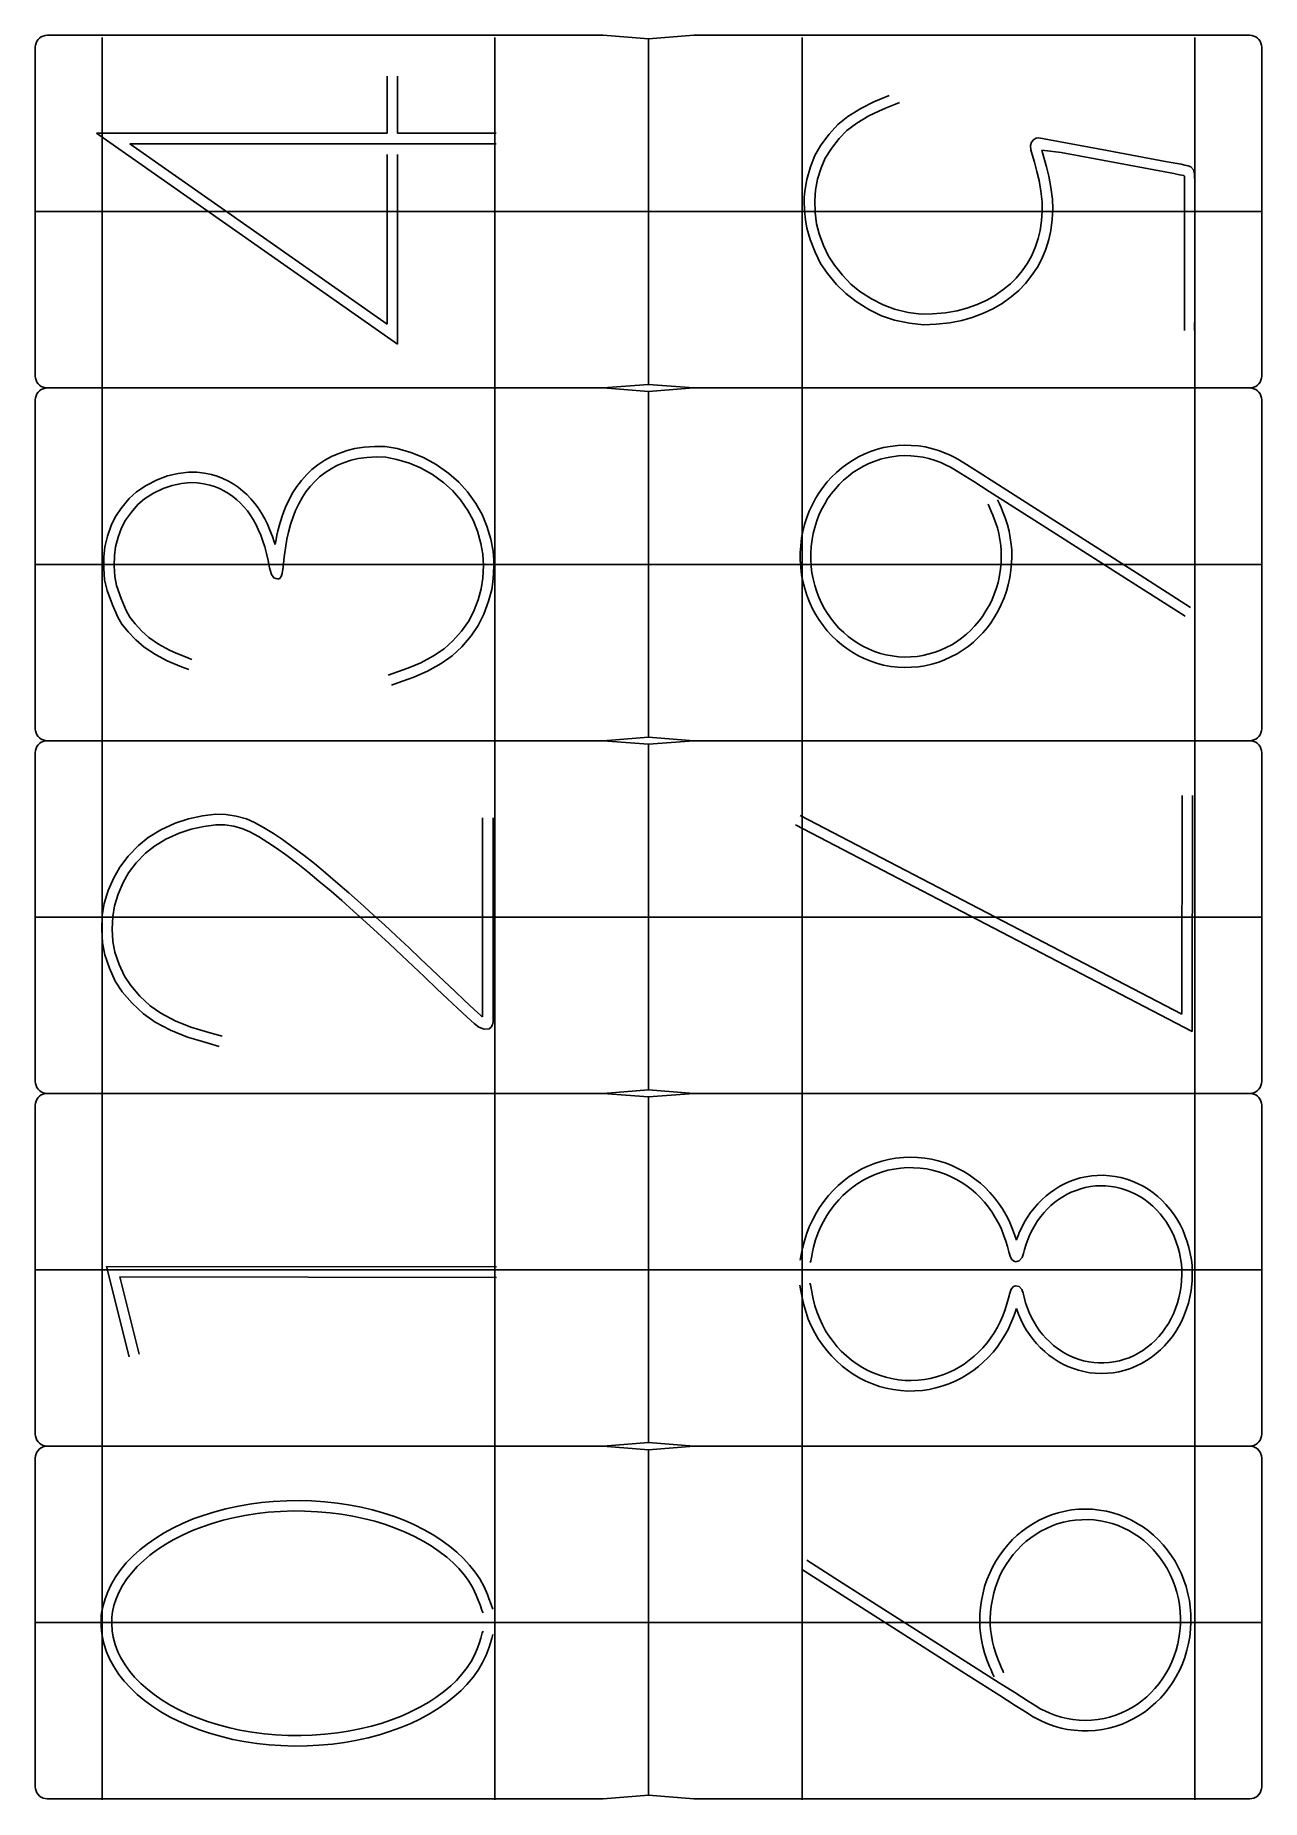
# Model space of a CAD drawing. Extents: x 0 to 206, y 0 to 297.
import ezdxf

# ---------------------------------------------------------------- set-up
doc = ezdxf.new("R2010")
doc.units = 0
for name, color, linetype in [('20', 30, 'CONTINUOUS'), ('46', 140, 'CONTINUOUS'), ('51', 53, 'CONTINUOUS')]:
    doc.layers.add(name, color=color, linetype=linetype)

msp = doc.modelspace()

# ---------------------------------------------------------------- linework, layer by layer
at = {"layer": '20'}
for p, q in [((1.7074, 296.6237), (2.0549, 296.6517)), ((2.0549, 296.6517), (95.5548, 296.6517)), ((95.5548, 296.6517), (103.1547, 296.0522)), ((110.7547, 296.6517), (103.1547, 296.0522)), ((204.2544, 296.6517), (110.7547, 296.6517)), ((204.2544, 296.6517), (204.6016, 296.6237)), ((0.0554, 294.6502), (0.0859, 295.0007)), ((0.0554, 239.3518), (0.0554, 294.6502)), ((0.0859, 295.0007), (0.1753, 295.336)), ((0.1753, 295.336), (0.3228, 295.6535)), ((0.3228, 295.6535), (0.5225, 295.9379)), ((0.5225, 295.9379), (0.7691, 296.1843)), ((0.7691, 296.1843), (1.0544, 296.3824)), ((1.0544, 296.3824), (1.3714, 296.5298)), ((1.3714, 296.5298), (1.7074, 296.6237)), ((103.1547, 237.9523), (103.1547, 296.0522)), ((204.6016, 296.6237), (204.9391, 296.5298)), ((204.9391, 296.5298), (205.2549, 296.3824)), ((205.2549, 296.3824), (205.5401, 296.1843)), ((205.5401, 296.1843), (205.787, 295.9379)), ((205.787, 295.9379), (205.9866, 295.6535)), ((205.9866, 295.6535), (206.1339, 295.336)), ((206.1339, 295.336), (206.2251, 295.0007)), ((206.2251, 295.0007), (206.2554, 294.6502)), ((206.2554, 294.6502), (206.2554, 239.3518)), ((0.0859, 239.0038), (0.0554, 239.3518)), ((0.1753, 238.6686), (0.0859, 239.0038)), ((0.3228, 238.3511), (0.1753, 238.6686)), ((0.5225, 238.064), (0.3228, 238.3511)), ((0.7691, 237.8227), (0.5225, 238.064)), ((1.0544, 237.6195), (0.7691, 237.8227)), ((1.3714, 237.4722), (1.0544, 237.6195)), ((1.7074, 237.3808), (1.3714, 237.4722)), ((2.0549, 237.3528), (1.7074, 237.3808)), ((1.7074, 237.3198), (2.0549, 237.3528)), ((2.0549, 237.3528), (95.5548, 237.3528)), ((95.5548, 237.3528), (103.1547, 237.9523)), ((95.5548, 237.3528), (103.1547, 236.7534)), ((110.7547, 237.3528), (103.1547, 237.9523)), ((110.7547, 237.3528), (103.1547, 236.7534)), ((204.2544, 237.3528), (110.7547, 237.3528)), ((204.6016, 237.3808), (204.2544, 237.3528)), ((204.2544, 237.3528), (204.6016, 237.3198)), ((204.9391, 237.4722), (204.6016, 237.3808)), ((205.2549, 237.6195), (204.9391, 237.4722)), ((205.5401, 237.8227), (205.2549, 237.6195)), ((205.787, 238.064), (205.5401, 237.8227)), ((205.9866, 238.3511), (205.787, 238.064)), ((206.1339, 238.6686), (205.9866, 238.3511)), ((206.2251, 239.0038), (206.1339, 238.6686)), ((206.2554, 239.3518), (206.2251, 239.0038)), ((0.0554, 235.3513), (0.0859, 235.6968)), ((0.0554, 180.0504), (0.0554, 235.3513)), ((0.0859, 235.6968), (0.1753, 236.0371)), ((0.1753, 236.0371), (0.3228, 236.3546)), ((0.3228, 236.3546), (0.5225, 236.6366)), ((0.5225, 236.6366), (0.7691, 236.8829)), ((0.7691, 236.8829), (1.0544, 237.0836)), ((1.0544, 237.0836), (1.3714, 237.2335)), ((1.3714, 237.2335), (1.7074, 237.3198)), ((103.1547, 178.6509), (103.1547, 236.7534)), ((204.6016, 237.3198), (204.9391, 237.2335)), ((204.9391, 237.2335), (205.2549, 237.0836)), ((205.2549, 237.0836), (205.5401, 236.8829)), ((205.5401, 236.8829), (205.787, 236.6366)), ((205.787, 236.6366), (205.9866, 236.3546)), ((205.9866, 236.3546), (206.1339, 236.0371)), ((206.1339, 236.0371), (206.2251, 235.6968)), ((206.2251, 235.6968), (206.2554, 235.3513)), ((206.2554, 235.3513), (206.2554, 180.0504)), ((0.0859, 179.705), (0.0554, 180.0504)), ((0.1753, 179.3672), (0.0859, 179.705)), ((0.3228, 179.0522), (0.1753, 179.3672)), ((0.5225, 178.7652), (0.3228, 179.0522)), ((0.7691, 178.5188), (0.5225, 178.7652)), ((1.0544, 178.3182), (0.7691, 178.5188)), ((1.3714, 178.1734), (1.0544, 178.3182)), ((1.7074, 178.0819), (1.3714, 178.1734)), ((1.3714, 177.9295), (1.7074, 178.021)), ((2.0549, 178.0515), (1.7074, 178.0819)), ((1.7074, 178.021), (2.0549, 178.0515)), ((2.0549, 178.0515), (95.5548, 178.0515)), ((95.5548, 178.0515), (103.1547, 178.6509)), ((95.5548, 178.0515), (103.1547, 177.452)), ((110.7547, 178.0515), (103.1547, 178.6509)), ((110.7547, 178.0515), (103.1547, 177.452)), ((204.2544, 178.0515), (110.7547, 178.0515)), ((204.6016, 178.0819), (204.2544, 178.0515)), ((204.2544, 178.0515), (204.6016, 178.021)), ((204.9391, 178.1734), (204.6016, 178.0819)), ((204.6016, 178.021), (204.9391, 177.9295)), ((205.2549, 178.3182), (204.9391, 178.1734)), ((205.5401, 178.5188), (205.2549, 178.3182)), ((205.787, 178.7652), (205.5401, 178.5188)), ((205.9866, 179.0522), (205.787, 178.7652)), ((206.1339, 179.3672), (205.9866, 179.0522)), ((206.2251, 179.705), (206.1339, 179.3672)), ((206.2554, 180.0504), (206.2251, 179.705)), ((0.0554, 176.0499), (0.0859, 176.4005)), ((0.0554, 120.7516), (0.0554, 176.0499)), ((0.0859, 176.4005), (0.1753, 176.7357)), ((0.1753, 176.7357), (0.3228, 177.0507)), ((0.3228, 177.0507), (0.5225, 177.3377)), ((0.5225, 177.3377), (0.7691, 177.5841)), ((0.7691, 177.5841), (1.0544, 177.7822)), ((1.0544, 177.7822), (1.3714, 177.9295)), ((103.1547, 119.3521), (103.1547, 177.452)), ((204.9391, 177.9295), (205.2549, 177.7822)), ((205.2549, 177.7822), (205.5401, 177.5841)), ((205.5401, 177.5841), (205.787, 177.3377)), ((205.787, 177.3377), (205.9866, 177.0507)), ((205.9866, 177.0507), (206.1339, 176.7357)), ((206.1339, 176.7357), (206.2251, 176.4005)), ((206.2251, 176.4005), (206.2554, 176.0499)), ((206.2554, 120.7516), (206.2554, 176.0499)), ((0.0859, 120.4036), (0.0554, 120.7516)), ((0.1753, 120.0683), (0.0859, 120.4036)), ((0.3228, 119.7508), (0.1753, 120.0683)), ((0.5225, 119.4664), (0.3228, 119.7508)), ((0.7691, 119.22), (0.5225, 119.4664)), ((1.0544, 119.0193), (0.7691, 119.22)), ((1.3714, 118.872), (1.0544, 119.0193)), ((1.7074, 118.7831), (1.3714, 118.872)), ((1.3714, 118.6307), (1.7074, 118.7221)), ((2.0549, 118.7526), (1.7074, 118.7831)), ((1.7074, 118.7221), (2.0549, 118.7526)), ((2.0549, 118.7526), (95.5548, 118.7526)), ((95.5548, 118.7526), (103.1547, 119.3521)), ((95.5548, 118.7526), (103.1547, 118.1506)), ((110.7547, 118.7526), (103.1547, 119.3521)), ((110.7547, 118.7526), (103.1547, 118.1506)), ((204.2544, 118.7526), (110.7547, 118.7526)), ((204.6016, 118.7831), (204.2544, 118.7526)), ((204.2544, 118.7526), (204.6016, 118.7221)), ((204.9391, 118.872), (204.6016, 118.7831)), ((204.6016, 118.7221), (204.9391, 118.6307)), ((205.2549, 119.0193), (204.9391, 118.872)), ((205.5401, 119.22), (205.2549, 119.0193)), ((205.787, 119.4664), (205.5401, 119.22)), ((205.9866, 119.7508), (205.787, 119.4664)), ((206.1339, 120.0683), (205.9866, 119.7508)), ((206.2251, 120.4036), (206.1339, 120.0683)), ((206.2554, 120.7516), (206.2251, 120.4036)), ((0.0554, 116.7511), (0.0859, 117.0991)), ((0.0554, 61.4517), (0.0554, 116.7511)), ((0.0859, 117.0991), (0.1753, 117.4369)), ((0.1753, 117.4369), (0.3228, 117.7519)), ((0.3228, 117.7519), (0.5225, 118.0363)), ((0.5225, 118.0363), (0.7691, 118.2827)), ((0.7691, 118.2827), (1.0544, 118.4834)), ((1.0544, 118.4834), (1.3714, 118.6307)), ((103.1547, 60.052), (103.1547, 118.1506)), ((204.9391, 118.6307), (205.2549, 118.4834)), ((205.2549, 118.4834), (205.5401, 118.2827)), ((205.5401, 118.2827), (205.787, 118.0363)), ((205.787, 118.0363), (205.9866, 117.7519)), ((205.9866, 117.7519), (206.1339, 117.4369)), ((206.1339, 117.4369), (206.2251, 117.0991)), ((206.2251, 117.0991), (206.2554, 116.7511)), ((206.2554, 61.4517), (206.2554, 116.7511)), ((0.0859, 61.1045), (0.0554, 61.4517)), ((0.1753, 60.7685), (0.0859, 61.1045)), ((0.3228, 60.4512), (0.1753, 60.7685)), ((0.5225, 60.1663), (0.3228, 60.4512)), ((0.7691, 59.9196), (0.5225, 60.1663)), ((1.0544, 59.7197), (0.7691, 59.9196)), ((1.3714, 59.5721), (1.0544, 59.7197)), ((1.0544, 59.1838), (1.3714, 59.3314)), ((1.7074, 59.4825), (1.3714, 59.5721)), ((1.3714, 59.3314), (1.7074, 59.4218)), ((2.0549, 59.4523), (1.7074, 59.4825)), ((1.7074, 59.4218), (2.0549, 59.4523)), ((2.0549, 59.4523), (95.5548, 59.4523)), ((95.5548, 59.4523), (103.1547, 60.052)), ((95.5548, 59.4523), (103.1547, 58.8516)), ((110.7547, 59.4523), (103.1547, 60.052)), ((110.7547, 59.4523), (103.1547, 58.8516)), ((204.2544, 59.4523), (110.7547, 59.4523)), ((204.6016, 59.4825), (204.2544, 59.4523)), ((204.2544, 59.4523), (204.6016, 59.4218)), ((204.9391, 59.5721), (204.6016, 59.4825)), ((204.6016, 59.4218), (204.9391, 59.3314)), ((205.2549, 59.7197), (204.9391, 59.5721)), ((204.9391, 59.3314), (205.2549, 59.1838)), ((205.5401, 59.9196), (205.2549, 59.7197)), ((205.787, 60.1663), (205.5401, 59.9196)), ((205.9866, 60.4512), (205.787, 60.1663)), ((206.1339, 60.7685), (205.9866, 60.4512)), ((206.2251, 61.1045), (206.1339, 60.7685)), ((206.2554, 61.4517), (206.2251, 61.1045)), ((0.0554, 57.4518), (0.0859, 57.7987)), ((0.0554, 2.1524), (0.0554, 57.4518)), ((0.0859, 57.7987), (0.1753, 58.135)), ((0.1753, 58.135), (0.3228, 58.4518)), ((0.3228, 58.4518), (0.5225, 58.7373)), ((0.5225, 58.7373), (0.7691, 58.9836)), ((0.7691, 58.9836), (1.0544, 59.1838)), ((103.1547, 58.8516), (103.1547, 0.7521)), ((205.2549, 59.1838), (205.5401, 58.9836)), ((205.5401, 58.9836), (205.787, 58.7373)), ((205.787, 58.7373), (205.9866, 58.4518)), ((205.9866, 58.4518), (206.1339, 58.135)), ((206.1339, 58.135), (206.2251, 57.7987)), ((206.2251, 57.7987), (206.2554, 57.4518)), ((206.2554, 57.4518), (206.2554, 2.1524)), ((0.0859, 1.8049), (0.0554, 2.1524)), ((0.1753, 1.4671), (0.0859, 1.8049)), ((0.3228, 1.1519), (0.1753, 1.4671)), ((0.5225, 0.8664), (0.3228, 1.1519)), ((0.7691, 0.6198), (0.5225, 0.8664)), ((1.0544, 0.4199), (0.7691, 0.6198)), ((1.3714, 0.2728), (1.0544, 0.4199)), ((1.7074, 0.1816), (1.3714, 0.2728)), ((2.0549, 0.1514), (1.7074, 0.1816)), ((2.0549, 0.1514), (95.5548, 0.1514)), ((95.5548, 0.1514), (103.1547, 0.7521)), ((110.7547, 0.1514), (103.1547, 0.7521)), ((204.2544, 0.1514), (110.7547, 0.1514)), ((204.6016, 0.1816), (204.2544, 0.1514)), ((204.9391, 0.2728), (204.6016, 0.1816)), ((205.2549, 0.4199), (204.9391, 0.2728)), ((205.5401, 0.6198), (205.2549, 0.4199)), ((205.787, 0.8664), (205.5401, 0.6198)), ((205.9866, 1.1519), (205.787, 0.8664)), ((206.1339, 1.4671), (205.9866, 1.1519)), ((206.2251, 1.8049), (206.1339, 1.4671)), ((206.2554, 2.1524), (206.2251, 1.8049))]:
    msp.add_line(p, q, dxfattribs=at)
at = {"layer": '46'}
for p, q in [((59.2183, 280.1696), (59.2183, 289.7657)), ((60.9824, 289.7657), (60.9824, 280.1696)), ((138.8593, 284.3682), (141.0391, 285.4681)), ((141.0391, 285.4681), (141.9751, 285.8567)), ((141.9751, 285.8567), (143.6355, 286.5399)), ((144.6637, 285.054), (143.0099, 284.3733)), ((145.3634, 285.3538), (144.6637, 285.054)), ((134.9827, 281.6301), (136.6873, 282.9916)), ((138.1826, 281.879), (136.4917, 280.6167)), ((136.6873, 282.9916), (138.8593, 284.3682)), ((140.2192, 283.1033), (138.1826, 281.879)), ((141.906, 283.9187), (140.2192, 283.1033)), ((143.0099, 284.3733), (141.906, 283.9187)), ((60.9824, 244.7214), (10.3449, 280.1696)), ((10.3449, 280.1696), (59.2183, 280.1696)), ((60.9824, 280.1696), (77.5228, 280.1696)), ((132.1425, 278.1732), (133.5288, 280.0375)), ((133.5288, 280.0375), (134.9827, 281.6301)), ((135.1979, 279.2882), (133.9025, 277.622)), ((136.4917, 280.6167), (135.1979, 279.2882)), ((167.5719, 278.7015), (167.9151, 279.113)), ((167.9151, 279.113), (168.3273, 279.339)), ((168.3273, 279.339), (168.8023, 279.4102)), ((168.8023, 279.4102), (170.5816, 279.1003)), ((170.5816, 279.1003), (180.2653, 277.2867)), ((77.5228, 278.4043), (15.941, 278.4043)), ((15.941, 278.4043), (59.2183, 248.1097)), ((59.2183, 248.1097), (59.2183, 276.6035)), ((60.9824, 276.6035), (60.9824, 244.7214)), ((130.3746, 274.5308), (131.1201, 276.4231)), ((131.1201, 276.4231), (132.1425, 278.1732)), ((132.8799, 275.9913), (132.1907, 274.3911)), ((133.9025, 277.622), (132.8799, 275.9913)), ((167.3888, 278.1122), (167.5719, 278.7015)), ((167.4193, 277.4213), (167.3888, 278.1122)), ((167.6558, 276.6035), (167.4193, 277.4213)), ((168.0294, 275.3106), (167.6558, 276.6035)), ((172.515, 276.9438), (169.2808, 277.3197)), ((169.2808, 277.3197), (169.643, 276.0878)), ((169.643, 276.0878), (170.0637, 274.5537)), ((183.0667, 274.9702), (172.515, 276.9438)), ((180.2653, 277.2867), (190.3811, 275.3919)), ((129.7612, 272.3794), (130.3746, 274.5308)), ((132.1907, 274.3911), (131.5956, 272.4582)), ((168.4472, 273.7663), (168.0294, 275.3106)), ((168.8203, 272.227), (168.4472, 273.7663)), ((170.0637, 274.5537), (170.4642, 272.9713)), ((170.4642, 272.9713), (170.8132, 271.084)), ((191.4962, 273.3878), (183.0667, 274.9702)), ((190.3811, 275.3919), (192.6923, 274.9575)), ((192.4248, 273.2151), (191.4962, 273.3878)), ((192.8193, 273.1389), (192.4248, 273.2151)), ((192.6923, 274.9575), (193.3166, 274.8356)), ((193.151, 273.0678), (192.8193, 273.1389)), ((193.2434, 273.0246), (193.151, 273.0678)), ((193.245, 272.9865), (193.2434, 273.0246)), ((193.2463, 272.9433), (193.245, 272.9865)), ((193.2463, 246.9972), (193.2463, 272.9433)), ((193.3166, 274.8356), (193.8691, 274.7162)), ((193.8691, 274.7162), (194.3418, 274.5359)), ((194.3418, 274.5359), (194.7756, 274.0304)), ((194.7756, 274.0304), (194.9798, 273.3523)), ((194.9798, 273.3523), (195.0103, 271.6606)), ((129.3713, 269.936), (129.4128, 270.449)), ((129.4128, 270.449), (129.7612, 272.3794)), ((131.2111, 270.6116), (131.1006, 268.8844)), ((131.5956, 272.4582), (131.2111, 270.6116)), ((169.1277, 270.4211), (168.8203, 272.227)), ((169.3248, 268.6253), (169.1277, 270.4211)), ((170.8132, 271.084), (171.0543, 269.1206)), ((195.0103, 271.6606), (195.0103, 249.8014)), ((129.3383, 268.7853), (129.3467, 269.3772)), ((129.3879, 267.1877), (129.3383, 268.7853)), ((129.3467, 269.3772), (129.3713, 269.936)), ((129.5339, 265.6103), (129.3879, 267.1877)), ((131.1006, 268.8844), (131.1793, 266.8524)), ((169.241, 265.4757), (169.3593, 267.147)), ((169.3593, 267.147), (169.3248, 268.6253)), ((171.13, 267.4595), (171.0352, 265.684)), ((171.0543, 269.1206), (171.13, 267.4595)), ((129.7625, 264.221), (129.5339, 265.6103)), ((130.3236, 262.2906), (129.7625, 264.221)), ((131.1793, 266.8524), (131.4163, 264.9499)), ((131.4163, 264.9499), (131.8616, 263.2456)), ((169.0134, 263.8222), (169.241, 265.4757)), ((171.0352, 265.684), (170.8061, 263.845)), ((131.1575, 260.1671), (130.3236, 262.2906)), ((131.8616, 263.2456), (132.589, 261.3)), ((132.589, 261.3), (133.4326, 259.5093)), ((168.177, 260.9825), (168.6966, 262.4709)), ((168.6966, 262.4709), (169.0134, 263.8222)), ((170.4838, 262.3083), (169.9575, 260.7031)), ((170.8061, 263.845), (170.4838, 262.3083)), ((132.0861, 258.3028), (131.1575, 260.1671)), ((133.2532, 256.5883), (132.0861, 258.3028)), ((133.4326, 259.5093), (134.4094, 257.9853)), ((165.9969, 257.0582), (166.8953, 258.3332)), ((166.8953, 258.3332), (167.5458, 259.5093)), ((167.5458, 259.5093), (168.177, 260.9825)), ((169.2752, 259.047), (168.5669, 257.683)), ((169.9575, 260.7031), (169.2752, 259.047)), ((134.7663, 254.7645), (133.2532, 256.5883)), ((134.4094, 257.9853), (135.76, 256.3038)), ((135.76, 256.3038), (137.189, 254.8001)), ((164.003, 254.8433), (164.9773, 255.8212)), ((164.9773, 255.8212), (165.9969, 257.0582)), ((167.6326, 256.3038), (166.515, 254.8992)), ((168.5669, 257.683), (167.6326, 256.3038)), ((136.3055, 253.2177), (134.7663, 254.7645)), ((138.0447, 251.8943), (136.3055, 253.2177)), ((137.189, 254.8001), (138.6746, 253.6012)), ((138.6746, 253.6012), (140.6233, 252.3592)), ((140.6233, 252.3592), (142.6213, 251.3127)), ((160.0479, 252.1229), (161.3377, 252.857)), ((161.3377, 252.857), (162.7378, 253.8273)), ((164.1201, 252.664), (162.5933, 251.5692)), ((162.7378, 253.8273), (164.003, 254.8433)), ((165.4358, 253.7612), (164.1201, 252.664)), ((166.515, 254.8992), (165.4358, 253.7612)), ((140.2042, 250.5685), (138.0447, 251.8943)), ((142.3289, 249.5118), (140.2042, 250.5685)), ((144.5285, 248.7778), (142.3289, 249.5118)), ((142.6213, 251.3127), (144.5339, 250.6066)), ((144.5339, 250.6066), (146.8145, 250.0706)), ((146.8145, 250.0706), (149.0028, 249.776)), ((149.0028, 249.776), (150.924, 249.7988)), ((150.924, 249.7988), (153.0833, 249.9995)), ((153.0833, 249.9995), (155.0553, 250.3195)), ((155.0553, 250.3195), (156.6537, 250.764)), ((157.5907, 249.2172), (155.8326, 248.6863)), ((156.6537, 250.764), (158.4259, 251.4117)), ((159.4978, 249.9436), (157.5907, 249.2172)), ((158.4259, 251.4117), (160.0479, 252.1229)), ((161.164, 250.7132), (159.4978, 249.9436)), ((162.5933, 251.5692), (161.164, 250.7132)), ((195.0103, 249.8014), (194.9331, 246.9972)), ((147.0531, 248.2367), (144.5285, 248.7778)), ((149.3736, 247.9954), (147.0531, 248.2367)), ((151.5039, 248.0666), (149.3736, 247.9954)), ((153.815, 248.3155), (151.5039, 248.0666)), ((155.8326, 248.6863), (153.815, 248.3155)), ((48.7416, 225.1989), (49.8328, 225.8136)), ((49.8328, 225.8136), (51.0634, 226.3343)), ((51.0634, 226.3343), (52.4812, 226.8296)), ((52.4812, 226.8296), (53.7975, 227.1852)), ((54.3362, 225.4961), (53.1787, 225.1989)), ((53.7975, 227.1852), (55.3286, 227.4087)), ((55.7705, 225.6765), (54.3362, 225.4961)), ((55.3286, 227.4087), (57.1447, 227.518)), ((57.4411, 225.7577), (55.7705, 225.6765)), ((57.1447, 227.518), (58.8963, 227.4875)), ((58.9925, 225.7069), (57.4411, 225.7577)), ((58.8963, 227.4875), (60.8973, 227.1573)), ((60.849, 225.3513), (58.9925, 225.7069)), ((60.8973, 227.1573), (63.1985, 226.4969)), ((63.1985, 226.4969), (65.3509, 225.6409)), ((65.3509, 225.6409), (67.4594, 224.4623)), ((137.4346, 225.1685), (138.4889, 225.7704)), ((138.4889, 225.7704), (139.4412, 226.2429)), ((139.4412, 226.2429), (140.48, 226.6594)), ((140.48, 226.6594), (141.6431, 227.0481)), ((141.6431, 227.0481), (142.6891, 227.3275)), ((143.0889, 225.6079), (142.1585, 225.3615)), ((142.6891, 227.3275), (143.8082, 227.5281)), ((144.0932, 225.7857), (143.0889, 225.6079)), ((143.8082, 227.5281), (145.0523, 227.6754)), ((145.2149, 225.9178), (144.0932, 225.7857)), ((145.0523, 227.6754), (146.1618, 227.7389)), ((146.2032, 225.9762), (145.2149, 225.9178)), ((146.1618, 227.7389), (147.3093, 227.7085)), ((147.2339, 225.9482), (146.2032, 225.9762)), ((148.3612, 225.8492), (147.2339, 225.9482)), ((147.3093, 227.7085), (148.5608, 227.6018)), ((149.3312, 225.7069), (148.3612, 225.8492)), ((148.5608, 227.6018), (149.6507, 227.4392)), ((150.3109, 225.4707), (149.3312, 225.7069)), ((149.6507, 227.4392), (150.7437, 227.1827)), ((151.3749, 225.1532), (150.3109, 225.4707)), ((150.7437, 227.1827), (151.9235, 226.8296)), ((151.9235, 226.8296), (152.943, 226.4588)), ((152.943, 226.4588), (153.8704, 226.0498)), ((153.8704, 226.0498), (154.7607, 225.613)), ((154.7607, 225.613), (155.4386, 225.2269)), ((20.5191, 221.9249), (22.2611, 222.5599)), ((22.2611, 222.5599), (24.0871, 222.9841)), ((24.0871, 222.9841), (25.8412, 223.2127)), ((25.8412, 223.2127), (27.1971, 223.2025)), ((27.1971, 223.2025), (28.48, 223.0374)), ((28.48, 223.0374), (29.7091, 222.791)), ((29.7091, 222.791), (30.656, 222.5015)), ((30.656, 222.5015), (31.593, 222.1154)), ((44.7932, 221.7903), (45.7055, 222.8113)), ((45.7055, 222.8113), (46.5737, 223.647)), ((46.5737, 223.647), (47.5798, 224.4293)), ((47.5798, 224.4293), (48.7416, 225.1989)), ((48.7619, 223.1034), (47.8389, 222.4075)), ((49.8028, 223.7816), (48.7619, 223.1034)), ((50.7477, 224.2972), (49.8028, 223.7816)), ((51.893, 224.7646), (50.7477, 224.2972)), ((53.1787, 225.1989), (51.893, 224.7646)), ((62.9519, 224.7163), (60.849, 225.3513)), ((64.8492, 223.9213), (62.9519, 224.7163)), ((66.8114, 222.7859), (64.8492, 223.9213)), ((68.7436, 221.4169), (66.8114, 222.7859)), ((67.4594, 224.4623), (69.5881, 222.9942)), ((69.5881, 222.9942), (71.2833, 221.5439)), ((133.9304, 222.3491), (134.7391, 223.1238)), ((134.7391, 223.1238), (135.6584, 223.9162)), ((135.6584, 223.9162), (136.4988, 224.5614)), ((136.7772, 222.5523), (135.9423, 221.8334)), ((136.4988, 224.5614), (137.4346, 225.1685)), ((137.5283, 223.1288), (136.7772, 222.5523)), ((138.3728, 223.6724), (137.5283, 223.1288)), ((139.3254, 224.2185), (138.3728, 223.6724)), ((140.1755, 224.6427), (139.3254, 224.2185)), ((141.1082, 225.0084), (140.1755, 224.6427)), ((142.1585, 225.3615), (141.1082, 225.0084)), ((152.2814, 224.8256), (151.3749, 225.1532)), ((153.1127, 224.4547), (152.2814, 224.8256)), ((153.9146, 224.0636), (153.1127, 224.4547)), ((154.5072, 223.7308), (153.9146, 224.0636)), ((155.6855, 222.979), (154.5072, 223.7308)), ((155.4386, 225.2269), (156.6017, 224.4903)), ((157.8336, 221.615), (155.6855, 222.979)), ((156.6017, 224.4903), (158.7419, 223.1288)), ((158.7419, 223.1288), (161.3654, 221.455)), ((15.8215, 218.7575), (17.0701, 219.9157)), ((17.0701, 219.9157), (18.6809, 220.9825)), ((19.9088, 219.649), (18.4178, 218.7194)), ((18.6809, 220.9825), (20.5191, 221.9249)), ((21.5417, 220.4441), (19.9088, 219.649)), ((23.0452, 220.9495), (21.5417, 220.4441)), ((24.6657, 221.295), (23.0452, 220.9495)), ((26.1485, 221.4677), (24.6657, 221.295)), ((27.2496, 221.4245), (26.1485, 221.4677)), ((28.3863, 221.2619), (27.2496, 221.4245)), ((29.4284, 221.041), (28.3863, 221.2619)), ((30.2026, 220.7895), (29.4284, 221.041)), ((31.0462, 220.4263), (30.2026, 220.7895)), ((31.8689, 220.025), (31.0462, 220.4263)), ((31.593, 222.1154), (32.5427, 221.6607)), ((32.529, 219.6363), (31.8689, 220.025)), ((33.2496, 219.1233), (32.529, 219.6363)), ((32.5427, 221.6607), (33.3309, 221.2162)), ((33.3309, 221.2162), (34.1384, 220.6625)), ((34.1384, 220.6625), (34.9557, 220.03)), ((34.9557, 220.03), (35.6281, 219.4357)), ((42.685, 218.5187), (43.3631, 219.7557)), ((43.3631, 219.7557), (44.0119, 220.7819)), ((44.0119, 220.7819), (44.7932, 221.7903)), ((45.5402, 219.8853), (44.9616, 218.9963)), ((46.2636, 220.7971), (45.5402, 219.8853)), ((47.085, 221.6988), (46.2636, 220.7971)), ((47.8389, 222.4075), (47.085, 221.6988)), ((70.214, 220.1164), (68.7436, 221.4169)), ((71.5437, 218.534), (70.214, 220.1164)), ((71.2833, 221.5439), (72.7332, 219.8827)), ((72.7332, 219.8827), (74.1332, 217.9295)), ((131.2418, 218.76), (131.7986, 219.677)), ((131.7986, 219.677), (132.46, 220.599)), ((132.46, 220.599), (133.222, 221.554)), ((133.222, 221.554), (133.9304, 222.3491)), ((133.8791, 219.5551), (133.2771, 218.7143)), ((134.5738, 220.4237), (133.8791, 219.5551)), ((135.209, 221.1349), (134.5738, 220.4237)), ((135.9423, 221.8334), (135.209, 221.1349)), ((160.4244, 219.964), (157.8336, 221.615)), ((169.3154, 214.2947), (160.4244, 219.964)), ((161.3654, 221.455), (170.0474, 215.9203)), ((13.5477, 215.7451), (14.5813, 217.2792)), ((14.5813, 217.2792), (15.8215, 218.7575)), ((17.3124, 217.7669), (16.206, 216.4918)), ((18.4178, 218.7194), (17.3124, 217.7669)), ((33.9524, 218.5695), (33.2496, 219.1233)), ((34.5133, 218.0565), (33.9524, 218.5695)), ((35.1221, 217.3961), (34.5133, 218.0565)), ((35.7149, 216.6874), (35.1221, 217.3961)), ((35.6281, 219.4357), (36.306, 218.7219)), ((36.1833, 216.0372), (35.7149, 216.6874)), ((36.306, 218.7219), (36.9867, 217.9218)), ((36.9867, 217.9218), (37.5422, 217.1802)), ((37.5422, 217.1802), (38.0906, 216.3166)), ((41.6679, 216.1362), (42.1185, 217.3224)), ((42.1185, 217.3224), (42.685, 218.5187)), ((43.8041, 216.7738), (43.3893, 215.7171)), ((44.3428, 217.8837), (43.8041, 216.7738)), ((44.9616, 218.9963), (44.3428, 217.8837)), ((72.8007, 216.7407), (71.5437, 218.534)), ((73.6991, 215.1126), (72.8007, 216.7407)), ((74.1332, 217.9295), (75.1876, 216.093)), ((129.781, 215.5977), (130.1669, 216.6163)), ((130.1669, 216.6163), (130.6586, 217.6628)), ((130.6586, 217.6628), (131.2418, 218.76)), ((132.2449, 216.8957), (131.797, 215.9432)), ((132.7767, 217.8939), (132.2449, 216.8957)), ((133.2771, 218.7143), (132.7767, 217.8939)), ((160.5443, 217.1522), (160.2494, 217.7974)), ((160.8407, 216.4994), (160.5443, 217.1522)), ((161.8521, 218.534), (162.1442, 217.8939)), ((162.1442, 217.8939), (162.4432, 217.236)), ((162.4432, 217.236), (162.6954, 216.6595)), ((162.6954, 216.6595), (163.1267, 215.5114)), ((12.2028, 212.4354), (12.827, 214.2414)), ((12.827, 214.2414), (13.5477, 215.7451)), ((14.5757, 213.8528), (13.997, 212.2653)), ((15.2372, 215.1304), (14.5757, 213.8528)), ((16.206, 216.4918), (15.2372, 215.1304)), ((36.6878, 215.2269), (36.1833, 216.0372)), ((37.1744, 214.3557), (36.6878, 215.2269)), ((37.5547, 213.5708), (37.1744, 214.3557)), ((38.0906, 216.3166), (38.6418, 215.3539)), ((38.6418, 215.3539), (39.0815, 214.4776)), ((39.0815, 214.4776), (39.5072, 213.4718)), ((40.8452, 213.36), (41.2133, 214.7138)), ((41.2133, 214.7138), (41.6679, 216.1362)), ((42.9621, 214.409), (42.6022, 213.1162)), ((43.3893, 215.7171), (42.9621, 214.409)), ((74.4047, 213.266), (73.6991, 215.1126)), ((75.1876, 216.093), (75.9699, 214.1372)), ((75.9699, 214.1372), (76.6328, 211.9071)), ((129.1016, 213.2355), (129.4006, 214.3862)), ((129.4006, 214.3862), (129.781, 215.5977)), ((131.1011, 213.9213), (130.827, 212.8723)), ((131.4486, 215.0262), (131.1011, 213.9213)), ((131.797, 215.9432), (131.4486, 215.0262)), ((161.0761, 215.961), (160.8407, 216.4994)), ((161.4676, 214.9119), (161.0761, 215.961)), ((161.8135, 213.8375), (161.4676, 214.9119)), ((162.0492, 212.9003), (161.8135, 213.8375)), ((163.1267, 215.5114), (163.5072, 214.3303)), ((163.5072, 214.3303), (163.769, 213.2965)), ((185.1007, 204.2338), (169.3154, 214.2947)), ((170.0474, 215.9203), (185.8366, 205.8568)), ((11.573, 208.9633), (11.759, 210.632)), ((11.759, 210.632), (12.2028, 212.4354)), ((13.997, 212.2653), (13.5574, 210.6219)), ((37.9542, 212.6056), (37.5547, 213.5708)), ((38.336, 211.5718), (37.9542, 212.6056)), ((38.6281, 210.6549), (38.336, 211.5718)), ((38.9245, 209.5322), (38.6281, 210.6549)), ((39.5072, 213.4718), (39.9288, 212.3592)), ((39.9288, 212.3592), (40.2194, 211.4906)), ((40.2194, 211.4906), (40.2778, 211.295)), ((40.2778, 211.295), (40.338, 211.0892)), ((40.338, 211.0892), (40.4099, 211.0461)), ((40.4099, 211.0461), (40.5448, 211.8614)), ((40.5448, 211.8614), (40.6855, 212.6183)), ((40.6855, 212.6183), (40.8452, 213.36)), ((42.3446, 211.9071), (42.1005, 210.4314)), ((42.6022, 213.1162), (42.3446, 211.9071)), ((74.9861, 211.2188), (74.4047, 213.266)), ((75.31, 209.423), (74.9861, 211.2188)), ((76.6328, 211.9071), (77.0311, 209.8929)), ((128.6647, 209.616), (128.7488, 210.8403)), ((128.7488, 210.8403), (128.9032, 212.1357)), ((128.9032, 212.1357), (129.1016, 213.2355)), ((130.506, 210.6955), (130.4272, 209.5779)), ((130.6492, 211.8817), (130.506, 210.6955)), ((130.827, 212.8723), (130.6492, 211.8817)), ((162.2504, 211.8563), (162.0492, 212.9003)), ((162.3992, 210.8454), (162.2504, 211.8563)), ((162.4637, 210.025), (162.3992, 210.8454)), ((163.769, 213.2965), (163.988, 212.1535)), ((163.988, 212.1535), (164.1521, 211.041)), ((164.1521, 211.041), (164.2252, 210.1291)), ((11.5633, 207.01), (11.573, 208.9633)), ((13.3507, 209.1665), (13.3148, 207.4342)), ((13.5574, 210.6219), (13.3507, 209.1665)), ((39.2029, 208.3359), (38.9245, 209.5322)), ((39.4508, 207.0938), (39.2029, 208.3359)), ((41.9133, 208.981), (41.734, 207.2208)), ((42.1005, 210.4314), (41.9133, 208.981)), ((75.39, 207.4799), (75.31, 209.423)), ((77.0311, 209.8929), (77.0999, 209.1944)), ((77.0999, 209.1944), (77.1401, 208.4222)), ((77.1401, 208.4222), (77.154, 207.5993)), ((128.6703, 208.4781), (128.6647, 209.616)), ((128.7544, 207.1675), (128.6703, 208.4781)), ((130.4272, 209.5779), (130.4343, 208.5518)), ((130.4343, 208.5518), (130.5098, 207.3529)), ((162.3385, 206.9313), (162.4282, 207.9168)), ((162.4282, 207.9168), (162.4693, 209.0064)), ((162.4693, 209.0064), (162.4637, 210.025)), ((164.1892, 207.8253), (164.0914, 206.7382)), ((164.2334, 209.0166), (164.1892, 207.8253)), ((164.2252, 210.1291), (164.2334, 209.0166)), ((11.7136, 205.1202), (11.5633, 207.01)), ((12.1421, 203.2787), (11.7136, 205.1202)), ((13.3148, 207.4342), (13.4223, 205.6841)), ((13.4223, 205.6841), (13.7227, 204.1322)), ((39.7485, 206.0042), (39.4508, 207.0938)), ((40.1356, 205.4606), (39.7485, 206.0042)), ((40.5173, 205.3209), (40.1356, 205.4606)), ((40.7558, 205.2853), (40.5173, 205.3209)), ((41.0355, 205.2396), (40.7558, 205.2853)), ((41.1224, 205.2472), (41.0355, 205.2396)), ((41.2422, 205.4428), (41.1224, 205.2472)), ((41.3855, 205.6841), (41.2422, 205.4428)), ((41.4543, 205.801), (41.3855, 205.6841)), ((41.5727, 206.1693), (41.4543, 205.801)), ((41.734, 207.2208), (41.5727, 206.1693)), ((75.0372, 203.5734), (75.2947, 205.3742)), ((75.2947, 205.3742), (75.39, 207.4799)), ((77.0021, 204.7215), (76.8192, 203.4743)), ((77.1152, 206.1362), (77.0021, 204.7215)), ((77.154, 207.5993), (77.1152, 206.1362)), ((128.8948, 205.9584), (128.7544, 207.1675)), ((129.1072, 204.8688), (128.8948, 205.9584)), ((129.4211, 203.6293), (129.1072, 204.8688)), ((130.5098, 207.3529), (130.6353, 206.248)), ((130.6353, 206.248), (130.8255, 205.2625)), ((130.8255, 205.2625), (131.112, 204.1322)), ((161.9222, 204.6681), (162.1579, 205.801)), ((162.1579, 205.801), (162.3385, 206.9313)), ((163.8955, 205.5012), (163.638, 204.2592)), ((164.0914, 206.7382), (163.8955, 205.5012)), ((185.8366, 205.8568), (194.3062, 200.4543)), ((13.0282, 200.8759), (12.1421, 203.2787)), ((13.7227, 204.1322), (14.4862, 201.9833)), ((14.4862, 201.9833), (15.3488, 199.9361)), ((74.4944, 201.7116), (75.0372, 203.5734)), ((76.8192, 203.4743), (76.2815, 201.4931)), ((129.7729, 202.4939), (129.4211, 203.6293)), ((130.1697, 201.488), (129.7729, 202.4939)), ((131.112, 204.1322), (131.4305, 203.0933)), ((131.4305, 203.0933), (131.7871, 202.1916)), ((131.7871, 202.1916), (132.2626, 201.1604)), ((160.86, 201.643), (161.2882, 202.6895)), ((161.2882, 202.6895), (161.6619, 203.7334)), ((161.6619, 203.7334), (161.9222, 204.6681)), ((162.9408, 202.0722), (162.4709, 200.9292)), ((163.3499, 203.2178), (162.9408, 202.0722)), ((163.638, 204.2592), (163.3499, 203.2178)), ((193.3583, 198.9658), (185.1007, 204.2338)), ((13.9198, 198.8287), (13.0282, 200.8759)), ((14.6047, 197.6603), (13.9198, 198.8287)), ((15.3488, 199.9361), (15.9469, 198.8185)), ((15.9469, 198.8185), (16.8232, 197.6907)), ((72.8736, 198.0921), (73.7182, 199.7354)), ((73.7182, 199.7354), (74.4944, 201.7116)), ((75.4604, 199.3189), (74.5315, 197.4291)), ((76.2815, 201.4931), (75.4604, 199.3189)), ((130.6932, 200.3603), (130.1697, 201.488)), ((131.2347, 199.3265), (130.6932, 200.3603)), ((131.797, 198.4299), (131.2347, 199.3265)), ((132.2626, 201.1604), (132.7562, 200.218)), ((132.7562, 200.218), (133.2591, 199.4154)), ((133.2591, 199.4154), (133.904, 198.5086)), ((158.7434, 198.1835), (159.2986, 198.9303)), ((159.2986, 198.9303), (159.8978, 199.8599)), ((159.8978, 199.8599), (160.4437, 200.7972)), ((160.4437, 200.7972), (160.86, 201.643)), ((161.4109, 198.9531), (160.751, 197.932)), ((162.0091, 199.9818), (161.4109, 198.9531)), ((162.4709, 200.9292), (162.0091, 199.9818)), ((15.6603, 196.3395), (14.6047, 197.6603)), ((16.9337, 194.9933), (15.6603, 196.3395)), ((16.8232, 197.6907), (17.9423, 196.4792)), ((17.9423, 196.4792), (19.1453, 195.4047)), ((70.2498, 194.8205), (71.7105, 196.4792)), ((71.7105, 196.4792), (72.8736, 198.0921)), ((74.5315, 197.4291), (73.3298, 195.6867)), ((132.5054, 197.4317), (131.797, 198.4299)), ((133.2177, 196.5249), (132.5054, 197.4317)), ((133.9246, 195.7603), (133.2177, 196.5249)), ((133.904, 198.5086), (134.5502, 197.6831)), ((134.5502, 197.6831), (135.1826, 196.9948)), ((135.1826, 196.9948), (135.971, 196.2328)), ((135.971, 196.2328), (136.7526, 195.5495)), ((155.7983, 195.3006), (156.6225, 195.961)), ((156.6225, 195.961), (157.2961, 196.5858)), ((157.2961, 196.5858), (158.0472, 197.3758)), ((158.0472, 197.3758), (158.7434, 198.1835)), ((159.3687, 196.2074), (158.542, 195.3336)), ((160.1335, 197.0964), (159.3687, 196.2074)), ((160.751, 197.932), (160.1335, 197.0964)), ((18.3558, 193.7918), (16.9337, 194.9933)), ((20.2408, 192.5549), (18.3558, 193.7918)), ((19.1453, 195.4047), (20.7919, 194.2821)), ((20.7919, 194.2821), (22.6192, 193.2635)), ((22.6192, 193.2635), (23.7604, 192.7555)), ((67.0212, 192.2932), (68.8124, 193.4947)), ((68.8124, 193.4947), (70.2498, 194.8205)), ((71.7603, 193.8503), (70.1533, 192.311)), ((73.3298, 195.6867), (71.7603, 193.8503)), ((134.7942, 194.9171), (133.9246, 195.7603)), ((135.6568, 194.1652), (134.7942, 194.9171)), ((136.4879, 193.5455), (135.6568, 194.1652)), ((137.4966, 192.8876), (136.4879, 193.5455)), ((136.7526, 195.5495), (137.4922, 194.9933)), ((137.4922, 194.9933), (138.4046, 194.3989)), ((138.4889, 192.3085), (137.4966, 192.8876)), ((138.4046, 194.3989), (139.3002, 193.8757)), ((139.3002, 193.8757), (140.1316, 193.4743)), ((140.1316, 193.4743), (141.1458, 193.0679)), ((141.1458, 193.0679), (142.1348, 192.7301)), ((150.3469, 192.6311), (151.3624, 192.9206)), ((151.3624, 192.9206), (152.2237, 193.2483)), ((152.2237, 193.2483), (153.2118, 193.7004)), ((153.2118, 193.7004), (154.1419, 194.1855)), ((154.1419, 194.1855), (154.9192, 194.6707)), ((154.9192, 194.6707), (155.7983, 195.3006)), ((155.9072, 193.2102), (155.0363, 192.6666)), ((156.8801, 193.9087), (155.9072, 193.2102)), ((157.7884, 194.6351), (156.8801, 193.9087)), ((158.542, 195.3336), (157.7884, 194.6351)), ((22.2377, 191.4906), (20.2408, 192.5549)), ((23.2753, 191.0512), (22.2377, 191.4906)), ((24.6479, 190.4975), (23.2753, 191.0512)), ((23.7604, 192.7555), (25.0033, 192.2577)), ((25.8674, 190.0098), (24.6479, 190.4975)), ((25.0033, 192.2577), (26.3606, 191.7116)), ((60.1792, 189.3545), (61.91, 189.9615)), ((61.91, 189.9615), (62.9902, 190.3451)), ((62.9902, 190.3451), (64.8604, 191.135)), ((64.8604, 191.135), (67.0212, 192.2932)), ((68.2986, 191.008), (65.9864, 189.7228)), ((70.1533, 192.311), (68.2986, 191.008)), ((139.4244, 191.8614), (138.4889, 192.3085)), ((140.5489, 191.4068), (139.4244, 191.8614)), ((141.6497, 191.0334), (140.5489, 191.4068)), ((142.6682, 190.7743), (141.6497, 191.0334)), ((142.1348, 192.7301), (143.0391, 192.4964)), ((143.8839, 190.5533), (142.6682, 190.7743)), ((143.0391, 192.4964), (144.1333, 192.2983)), ((145.066, 190.4035), (143.8839, 190.5533)), ((144.1333, 192.2983), (145.1971, 192.1612)), ((146.1381, 190.3552), (145.066, 190.4035)), ((145.1971, 192.1612), (146.1491, 192.118)), ((147.3838, 190.3882), (146.1381, 190.3552)), ((146.1491, 192.118), (147.271, 192.1485)), ((147.271, 192.1485), (148.3431, 192.2297)), ((148.5745, 190.4822), (147.3838, 190.3882)), ((148.3431, 192.2297), (149.272, 192.3796)), ((149.619, 190.6524), (148.5745, 190.4822)), ((149.272, 192.3796), (150.3469, 192.6311)), ((150.8125, 190.9267), (149.619, 190.6524)), ((151.9426, 191.2544), (150.8125, 190.9267)), ((152.9113, 191.6227), (151.9426, 191.2544)), ((154.0055, 192.1256), (152.9113, 191.6227)), ((155.0363, 192.6666), (154.0055, 192.1256)), ((59.3814, 189.0674), (60.1792, 189.3545)), ((61.0116, 187.7771), (59.9712, 187.4114)), ((62.7451, 188.3867), (61.0116, 187.7771)), ((63.7057, 188.7271), (62.7451, 188.3867)), ((65.9864, 189.7228), (63.7057, 188.7271)), ((192.8053, 132.0622), (192.8828, 168.816)), ((194.6466, 168.8109), (194.5622, 129.159)), ((21.1783, 163.0477), (23.59, 164.1627)), ((23.59, 164.1627), (25.8293, 164.9019)), ((26.2621, 163.1925), (24.2336, 162.5219)), ((25.8293, 164.9019), (28.165, 165.3972)), ((28.3992, 163.6471), (26.2621, 163.1925)), ((28.165, 165.3972), (30.3878, 165.674)), ((30.4376, 163.9087), (28.3992, 163.6471)), ((30.3878, 165.674), (32.102, 165.669)), ((31.9423, 163.9113), (30.4376, 163.9087)), ((33.4292, 163.6598), (31.9423, 163.9113)), ((32.102, 165.669), (33.8219, 165.3819)), ((34.9242, 163.2407), (33.4292, 163.6598)), ((33.8219, 165.3819), (35.5389, 164.8993)), ((36.133, 162.7251), (34.9242, 163.2407)), ((35.5389, 164.8993), (36.9308, 164.2999)), ((36.9308, 164.2999), (38.4383, 163.4642)), ((38.4383, 163.4642), (40.1155, 162.4406)), ((75.2582, 131.638), (75.2582, 165.1)), ((77.0219, 165.1), (77.0219, 130.7719)), ((194.5622, 129.159), (127.8638, 163.9291)), ((128.6782, 165.4912), (192.8053, 132.0622)), ((15.6952, 158.6433), (17.3848, 160.4162)), ((17.3848, 160.4162), (19.0439, 161.7802)), ((20.0721, 160.3451), (18.5781, 159.1158)), ((19.0439, 161.7802), (21.1783, 163.0477)), ((22.0218, 161.4957), (20.0721, 160.3451)), ((24.2336, 162.5219), (22.0218, 161.4957)), ((37.5674, 161.9275), (36.133, 162.7251)), ((39.1729, 160.9471), (37.5674, 161.9275)), ((40.6253, 159.9768), (39.1729, 160.9471)), ((40.1155, 162.4406), (41.6326, 161.4272)), ((41.6326, 161.4272), (43.3677, 160.1673)), ((14.2578, 156.8018), (15.6952, 158.6433)), ((17.0373, 157.5003), (15.731, 155.8315)), ((18.5781, 159.1158), (17.0373, 157.5003)), ((42.3245, 158.7475), (40.6253, 159.9768)), ((44.1932, 157.3327), (42.3245, 158.7475)), ((43.3677, 160.1673), (45.2735, 158.7246)), ((45.8617, 156.0119), (44.1932, 157.3327)), ((45.2735, 158.7246), (46.9727, 157.3809)), ((46.9727, 157.3809), (48.8676, 155.8188)), ((12.3289, 152.842), (13.2436, 155.0213)), ((13.2436, 155.0213), (14.2578, 156.8018)), ((15.731, 155.8315), (14.8201, 154.2313)), ((47.739, 154.4599), (45.8617, 156.0119)), ((49.785, 152.7327), (47.739, 154.4599)), ((48.8676, 155.8188), (50.9344, 154.0688)), ((11.6467, 150.6601), (12.3289, 152.842)), ((13.9865, 152.2451), (13.365, 150.2664)), ((14.8201, 154.2313), (13.9865, 152.2451)), ((51.5892, 151.1656), (49.785, 152.7327)), ((50.9344, 154.0688), (52.7533, 152.4914)), ((52.7533, 152.4914), (54.7337, 150.7287)), ((11.2235, 146.3294), (11.3172, 148.6713)), ((11.3172, 148.6713), (11.6467, 150.6601)), ((13.0701, 148.4732), (12.986, 146.3472)), ((13.365, 150.2664), (13.0701, 148.4732)), ((53.5584, 149.413), (51.5892, 151.1656)), ((55.6969, 147.4851), (53.5584, 149.413)), ((54.7337, 150.7287), (56.8848, 148.7907)), ((56.8848, 148.7907), (58.7644, 147.0685)), ((11.349, 144.0434), (11.2235, 146.3294)), ((12.986, 146.3472), (13.0975, 144.2695)), ((57.5683, 145.7706), (55.6969, 147.4851)), ((59.5556, 143.9266), (57.5683, 145.7706)), ((58.7644, 147.0685), (60.757, 145.2169)), ((11.7457, 142.0419), (11.349, 144.0434)), ((13.0975, 144.2695), (13.4546, 142.4838)), ((13.4546, 142.4838), (14.1575, 140.4315)), ((61.7027, 141.92), (59.5556, 143.9266)), ((60.757, 145.2169), (62.911, 143.2027)), ((62.911, 143.2027), (64.7797, 141.4424)), ((12.5191, 139.7813), (11.7457, 142.0419)), ((13.5067, 137.6223), (12.5191, 139.7813)), ((14.1575, 140.4315), (15.0503, 138.4757)), ((63.5671, 140.1623), (61.7027, 141.92)), ((65.4987, 138.3309), (63.5671, 140.1623)), ((64.7797, 141.4424), (66.7131, 139.6111)), ((66.7131, 139.6111), (68.7896, 137.6401)), ((14.666, 135.829), (13.5067, 137.6223)), ((15.0503, 138.4757), (16.0919, 136.8679)), ((16.0919, 136.8679), (17.6286, 135.1077)), ((67.5742, 136.3599), (65.4987, 138.3309)), ((68.7896, 137.6401), (70.5714, 135.9433)), ((16.3469, 133.8961), (14.666, 135.829)), ((18.2418, 132.1156), (16.3469, 133.8961)), ((17.6286, 135.1077), (19.3581, 133.4795)), ((69.3562, 134.6657), (67.5742, 136.3599)), ((71.0303, 133.0858), (69.3562, 134.6657)), ((70.5714, 135.9433), (72.232, 134.3762)), ((72.232, 134.3762), (73.8403, 132.8852)), ((20.192, 130.744), (18.2418, 132.1156)), ((19.3581, 133.4795), (21.1356, 132.2324)), ((22.8003, 129.3851), (20.192, 130.744)), ((21.1356, 132.2324), (23.5679, 130.9751)), ((23.5679, 130.9751), (26.2082, 129.8931)), ((72.6524, 131.5796), (71.0303, 133.0858)), ((73.8584, 130.4823), (72.6524, 131.5796)), ((73.8403, 132.8852), (74.9897, 131.8362)), ((74.9897, 131.8362), (75.086, 131.7549)), ((75.086, 131.7549), (75.1769, 131.6787)), ((75.1769, 131.6787), (75.2582, 131.638)), ((77.0219, 130.7719), (76.9437, 130.2944)), ((25.6311, 128.2268), (22.8003, 129.3851)), ((27.2252, 127.7315), (25.6311, 128.2268)), ((26.2082, 129.8931), (27.7089, 129.4232)), ((29.1323, 127.1829), (27.2252, 127.7315)), ((27.7089, 129.4232), (29.6162, 128.8796)), ((29.6162, 128.8796), (31.4767, 128.3513)), ((74.6382, 129.9032), (73.8584, 130.4823)), ((75.5089, 129.5425), (74.6382, 129.9032)), ((76.3468, 129.6314), (75.5089, 129.5425)), ((76.7118, 129.9032), (76.3468, 129.6314)), ((76.9437, 130.2944), (76.7118, 129.9032)), ((30.9928, 126.6546), (29.1323, 127.1829)), ((140.0465, 106.5352), (141.1752, 106.9721)), ((141.1752, 106.9721), (142.4112, 107.3709)), ((142.4112, 107.3709), (143.5039, 107.6503)), ((143.5039, 107.6503), (144.7099, 107.8509)), ((144.7099, 107.8509), (146.0134, 107.9932)), ((146.0134, 107.9932), (147.1503, 108.0414)), ((147.1503, 108.0414), (148.3576, 107.9932)), ((148.3576, 107.9932), (149.6334, 107.8713)), ((149.6334, 107.8713), (150.7155, 107.6985)), ((150.7155, 107.6985), (151.8427, 107.4217)), ((151.8427, 107.4217), (153.0304, 107.061)), ((153.0304, 107.061), (154.0365, 106.6876)), ((135.0554, 103.2586), (136.0312, 104.0968)), ((136.0312, 104.0968), (136.9141, 104.7674)), ((136.9141, 104.7674), (137.9283, 105.4176)), ((137.9283, 105.4176), (139.0475, 106.0475)), ((139.366, 104.2111), (138.3683, 103.6142)), ((139.0475, 106.0475), (140.0465, 106.5352)), ((140.3414, 104.7293), (139.366, 104.2111)), ((141.2469, 105.1204), (140.3414, 104.7293)), ((142.3479, 105.5065), (141.2469, 105.1204)), ((143.4201, 105.8189), (142.3479, 105.5065)), ((144.397, 106.0196), (143.4201, 105.8189)), ((145.5656, 106.1796), (144.397, 106.0196)), ((146.6898, 106.266), (145.5656, 106.1796)), ((147.685, 106.2634), (146.6898, 106.266)), ((148.8412, 106.1872), (147.685, 106.2634)), ((149.9271, 106.0526), (148.8412, 106.1872)), ((150.86, 105.857), (149.9271, 106.0526)), ((151.9375, 105.5573), (150.86, 105.857)), ((152.9492, 105.2195), (151.9375, 105.5573)), ((153.8117, 104.8537), (152.9492, 105.2195)), ((154.8013, 104.3584), (153.8117, 104.8537)), ((154.0365, 106.6876), (155.0713, 106.205)), ((155.7246, 103.8377), (154.8013, 104.3584)), ((155.0713, 106.205), (156.1556, 105.6259)), ((156.5019, 103.3145), (155.7246, 103.8377)), ((156.1556, 105.6259), (157.0655, 105.0722)), ((157.0655, 105.0722), (157.9888, 104.4042)), ((157.9888, 104.4042), (158.9476, 103.6396)), ((173.1127, 103.5533), (173.9557, 103.9241)), ((173.9557, 103.9241), (174.8983, 104.2746)), ((174.8983, 104.2746), (175.7555, 104.5388)), ((175.7555, 104.5388), (176.6695, 104.7318)), ((176.6695, 104.7318), (177.6877, 104.8918)), ((177.6877, 104.8918), (178.611, 104.9757)), ((178.611, 104.9757), (179.5798, 104.9833)), ((179.5798, 104.9833), (180.6433, 104.9198)), ((180.6433, 104.9198), (181.5958, 104.8055)), ((181.5958, 104.8055), (182.5605, 104.6048)), ((182.5605, 104.6048), (183.5955, 104.3229)), ((183.5955, 104.3229), (184.4977, 104.013)), ((184.4977, 104.013), (185.3839, 103.6218)), ((132.6259, 100.5815), (133.4346, 101.5975)), ((133.4346, 101.5975), (134.1801, 102.4255)), ((134.1801, 102.4255), (135.0554, 103.2586)), ((135.1326, 100.8634), (134.4132, 100.0049)), ((135.8298, 101.5746), (135.1326, 100.8634)), ((136.698, 102.3544), (135.8298, 101.5746)), ((137.558, 103.0529), (136.698, 102.3544)), ((138.3683, 103.6142), (137.558, 103.0529)), ((157.3809, 102.6439), (156.5019, 103.3145)), ((158.1978, 101.9556), (157.3809, 102.6439)), ((158.8722, 101.2977), (158.1978, 101.9556)), ((159.6243, 100.4722), (158.8722, 101.2977)), ((158.9476, 103.6396), (159.7442, 102.9233)), ((159.7442, 102.9233), (160.5351, 102.1004)), ((160.5351, 102.1004), (161.3454, 101.1657)), ((161.3454, 101.1657), (162.0083, 100.3122)), ((169.2775, 100.8558), (170.0258, 101.5289)), ((170.0258, 101.5289), (170.7177, 102.0902)), ((170.7177, 102.0902), (171.4769, 102.6135)), ((171.4769, 102.6135), (172.3299, 103.1342)), ((172.0832, 100.899), (171.4838, 100.4545)), ((172.8191, 101.3714), (172.0832, 100.899)), ((172.3299, 103.1342), (173.1127, 103.5533)), ((173.5618, 101.8057), (172.8191, 101.3714)), ((174.2275, 102.1258), (173.5618, 101.8057)), ((175.0378, 102.4509), (174.2275, 102.1258)), ((175.8508, 102.7278), (175.0378, 102.4509)), ((176.5712, 102.9157), (175.8508, 102.7278)), ((177.4452, 103.0757), (176.5712, 102.9157)), ((178.3215, 103.1875), (177.4452, 103.0757)), ((179.0934, 103.2231), (178.3215, 103.1875)), ((180.0108, 103.1977), (179.0934, 103.2231)), ((180.9222, 103.1215), (180.0108, 103.1977)), ((181.706, 102.9894), (180.9222, 103.1215)), ((182.6115, 102.7709), (181.706, 102.9894)), ((183.4866, 102.5068), (182.6115, 102.7709)), ((184.2166, 102.2172), (183.4866, 102.5068)), ((185.0479, 101.8184), (184.2166, 102.2172)), ((185.8482, 101.3765), (185.0479, 101.8184)), ((185.3839, 103.6218), (186.3281, 103.1342)), ((186.5074, 100.9472), (185.8482, 101.3765)), ((186.3281, 103.1342), (187.1436, 102.6516)), ((187.247, 100.3859), (186.5074, 100.9472)), ((187.1436, 102.6516), (187.9321, 102.0902)), ((187.9321, 102.0902), (188.7644, 101.4247)), ((188.7644, 101.4247), (189.4756, 100.7821)), ((130.7102, 97.4573), (131.3264, 98.6231)), ((131.3264, 98.6231), (131.9134, 99.5883)), ((131.9134, 99.5883), (132.6259, 100.5815)), ((133.1356, 98.2243), (132.5773, 97.2337)), ((133.6965, 99.0625), (133.1356, 98.2243)), ((134.4132, 100.0049), (133.6965, 99.0625)), ((160.3121, 99.6391), (159.6243, 100.4722)), ((160.8646, 98.8619), (160.3121, 99.6391)), ((161.4668, 97.8992), (160.8646, 98.8619)), ((162.0068, 96.9442), (161.4668, 97.8992)), ((162.0083, 100.3122), (162.6479, 99.3521)), ((162.6479, 99.3521), (163.29, 98.2726)), ((163.29, 98.2726), (163.7998, 97.3023)), ((166.3974, 97.1525), (166.8633, 97.9348)), ((166.8633, 97.9348), (167.4048, 98.712)), ((167.4048, 98.712), (168.0307, 99.5147)), ((168.0307, 99.5147), (168.6189, 100.1954)), ((169.1051, 98.0338), (168.5663, 97.3023)), ((168.6189, 100.1954), (169.2775, 100.8558)), ((169.6621, 98.7171), (169.1051, 98.0338)), ((170.18, 99.2759), (169.6621, 98.7171)), ((170.8262, 99.8855), (170.18, 99.2759)), ((171.4838, 100.4545), (170.8262, 99.8855)), ((187.9554, 99.789), (187.247, 100.3859)), ((188.5259, 99.2327), (187.9554, 99.789)), ((189.1571, 98.5266), (188.5259, 99.2327)), ((189.7525, 97.7925), (189.1571, 98.5266)), ((189.4756, 100.7821), (190.148, 100.076)), ((190.148, 100.076), (190.8465, 99.253)), ((190.8465, 99.253), (191.4362, 98.4809)), ((191.4362, 98.4809), (191.9724, 97.6478)), ((129.3764, 93.9648), (129.776, 95.2525)), ((129.776, 95.2525), (130.1824, 96.3295)), ((130.1824, 96.3295), (130.7102, 97.4573)), ((131.6309, 95.2043), (131.2573, 94.1045)), ((132.0373, 96.1542), (131.6309, 95.2043)), ((132.5773, 97.2337), (132.0373, 96.1542)), ((162.4246, 96.0679), (162.0068, 96.9442)), ((162.8559, 94.9935), (162.4246, 96.0679)), ((163.2278, 93.9317), (162.8559, 94.9935)), ((163.7998, 97.3023), (164.2682, 96.2279)), ((164.2682, 96.2279), (164.719, 95.0265)), ((164.719, 95.0265), (165.0248, 94.0816)), ((165.1904, 94.5591), (165.3365, 94.9528)), ((165.3365, 94.9528), (165.4975, 95.3516)), ((165.4975, 95.3516), (165.9082, 96.2279)), ((165.9082, 96.2279), (166.3974, 97.1525)), ((167.2862, 95.0316), (166.9733, 94.3)), ((167.7038, 95.8647), (167.2862, 95.0316)), ((168.1434, 96.6546), (167.7038, 95.8647)), ((168.5663, 97.3023), (168.1434, 96.6546)), ((190.2209, 97.1271), (189.7525, 97.7925)), ((190.7225, 96.2965), (190.2209, 97.1271)), ((191.1856, 95.443), (190.7225, 96.2965)), ((191.5353, 94.6861), (191.1856, 95.443)), ((191.9724, 97.6478), (192.5236, 96.6927)), ((192.5236, 96.6927), (192.9717, 95.8063)), ((192.9717, 95.8063), (193.356, 94.8715)), ((128.777, 91.3308), (128.9464, 92.1817)), ((128.9464, 92.1817), (129.0594, 92.7252)), ((129.0594, 92.7252), (129.3764, 93.9648)), ((130.7267, 92.0902), (130.5974, 91.4425)), ((130.9169, 92.9107), (130.7267, 92.0902)), ((131.2573, 94.1045), (130.9169, 92.9107)), ((163.5023, 92.9945), (163.2278, 93.9317)), ((163.7655, 92.0928), (163.5023, 92.9945)), ((163.9722, 91.3943), (163.7655, 92.0928)), ((165.0248, 94.0816), (165.0429, 94.1349)), ((165.0429, 94.1349), (165.1904, 94.5591)), ((166.389, 92.5093), (166.214, 91.8108)), ((166.6659, 93.4263), (166.389, 92.5093)), ((166.9733, 94.3), (166.6659, 93.4263)), ((191.8881, 93.7539), (191.5353, 94.6861)), ((192.1998, 92.8065), (191.8881, 93.7539)), ((192.4134, 91.9734), (192.1998, 92.8065)), ((192.6008, 91.0057), (192.4134, 91.9734)), ((193.356, 94.8715), (193.7349, 93.8047)), ((193.7349, 93.8047), (194.0243, 92.8268)), ((194.0243, 92.8268), (194.2419, 91.8388)), ((12.0105, 89.6646), (77.5941, 89.591)), ((15.8261, 74.4805), (12.0105, 89.6646)), ((128.649, 90.6958), (128.777, 91.3308)), ((130.428, 90.5967), (130.3383, 90.3224)), ((130.5974, 91.4425), (130.428, 90.5967)), ((164.1704, 90.9015), (163.9722, 91.3943)), ((164.5028, 90.5764), (164.1704, 90.9015)), ((164.8844, 90.4494), (164.5028, 90.5764)), ((165.4962, 90.5815), (164.8844, 90.4494)), ((165.9771, 91.1479), (165.4962, 90.5815)), ((166.214, 91.8108), (165.9771, 91.1479)), ((192.7413, 90.0532), (192.6008, 91.0057)), ((192.8048, 89.2531), (192.7413, 90.0532)), ((192.817, 88.2752), (192.8048, 89.2531)), ((194.2419, 91.8388), (194.4268, 90.7491)), ((194.4268, 90.7491), (194.5411, 89.7966)), ((194.5411, 89.7966), (194.563, 89.4156)), ((194.563, 89.4156), (194.577, 88.9838)), ((77.5913, 87.8257), (14.2732, 87.8968)), ((14.2732, 87.8968), (17.5363, 74.9098)), ((128.7206, 85.8495), (128.6048, 86.4946)), ((130.3023, 86.8324), (130.3866, 86.5505)), ((130.3866, 86.5505), (130.5395, 85.6996)), ((164.1097, 85.8622), (164.5013, 86.2762)), ((164.5013, 86.2762), (164.8844, 86.3981)), ((164.8844, 86.3981), (165.4686, 86.2813)), ((165.4686, 86.2813), (165.9372, 85.7555)), ((192.5445, 85.3643), (192.7042, 86.3854)), ((192.7042, 86.3854), (192.7852, 87.2693)), ((192.7852, 87.2693), (192.817, 88.2752)), ((194.5107, 86.6699), (194.3771, 85.6285)), ((194.5493, 87.2388), (194.5107, 86.6699)), ((194.5742, 87.8688), (194.5493, 87.2388)), ((194.581, 88.5165), (194.5742, 87.8688)), ((194.577, 88.9838), (194.581, 88.5165)), ((128.8733, 84.9986), (128.7206, 85.8495)), ((128.9741, 84.4448), (128.8733, 84.9986)), ((129.2677, 83.1952), (128.9741, 84.4448)), ((129.6408, 81.8972), (129.2677, 83.1952)), ((130.5395, 85.6996), (130.6551, 85.0519)), ((130.6551, 85.0519), (130.8288, 84.2213)), ((130.8288, 84.2213), (131.1458, 83.0148)), ((163.1041, 82.4306), (163.3891, 83.3501)), ((163.3891, 83.3501), (163.6649, 84.3204)), ((163.6649, 84.3204), (163.8826, 85.151)), ((163.8826, 85.151), (164.1097, 85.8622)), ((165.9372, 85.7555), (166.148, 85.151)), ((166.148, 85.151), (166.3037, 84.4728)), ((166.3037, 84.4728), (166.5625, 83.5457)), ((166.5625, 83.5457), (166.8536, 82.6592)), ((191.7809, 82.5932), (192.1086, 83.5355)), ((192.1086, 83.5355), (192.339, 84.3636)), ((192.339, 84.3636), (192.5445, 85.3643)), ((193.9318, 83.4746), (193.6244, 82.5043)), ((194.1688, 84.4829), (193.9318, 83.4746)), ((194.3771, 85.6285), (194.1688, 84.4829)), ((130.0269, 80.8076), (129.6408, 81.8972)), ((130.5314, 79.6646), (130.0269, 80.8076)), ((131.1458, 83.0148), (131.4958, 81.9048)), ((131.4958, 81.9048), (131.8847, 80.9447)), ((131.8847, 80.9447), (132.4039, 79.85)), ((161.8237, 79.4588), (162.2577, 80.325)), ((162.2577, 80.325), (162.7099, 81.3816)), ((162.7099, 81.3816), (163.1041, 82.4306)), ((164.0959, 80.1192), (163.608, 79.06)), ((164.5714, 81.3003), (164.0959, 80.1192)), ((164.9006, 82.2528), (164.5714, 81.3003)), ((164.938, 82.3747), (164.9006, 82.2528)), ((164.975, 82.4967), (164.938, 82.3747)), ((165.0208, 82.5678), (164.975, 82.4967)), ((165.1269, 82.2503), (165.0208, 82.5678)), ((165.2316, 81.9582), (165.1269, 82.2503)), ((165.3558, 81.6356), (165.2316, 81.9582)), ((165.7497, 80.7466), (165.3558, 81.6356)), ((166.2212, 79.8093), (165.7497, 80.7466)), ((166.8536, 82.6592), (167.1526, 81.915)), ((167.1526, 81.915), (167.5549, 81.0692)), ((167.5549, 81.0692), (167.9793, 80.2665)), ((167.9793, 80.2665), (168.3901, 79.6087)), ((190.5666, 80.0837), (191.0464, 80.9244)), ((191.0464, 80.9244), (191.4088, 81.6762)), ((191.4088, 81.6762), (191.7809, 82.5932)), ((192.8226, 80.5256), (192.358, 79.6544)), ((193.2262, 81.4502), (192.8226, 80.5256)), ((193.6244, 82.5043), (193.2262, 81.4502)), ((131.125, 78.486), (130.5314, 79.6646)), ((131.6929, 77.5056), (131.125, 78.486)), ((132.3858, 76.4972), (131.6929, 77.5056)), ((132.4039, 79.85), (132.9416, 78.8467)), ((132.9416, 78.8467), (133.4872, 77.9958)), ((133.4872, 77.9958), (134.1844, 77.0331)), ((160.0779, 76.8096), (160.6469, 77.5716)), ((160.6469, 77.5716), (161.2656, 78.519)), ((161.2656, 78.519), (161.8237, 79.4588)), ((163.0789, 78.1025), (162.416, 77.0433)), ((163.608, 79.06), (163.0789, 78.1025)), ((166.6746, 79.0118), (166.2212, 79.8093)), ((167.2021, 78.2218), (166.6746, 79.0118)), ((167.8125, 77.3989), (167.2021, 78.2218)), ((168.3873, 76.7055), (167.8125, 77.3989)), ((168.3901, 79.6087), (168.9179, 78.8594)), ((168.9179, 78.8594), (169.4622, 78.1609)), ((169.4622, 78.1609), (169.9694, 77.5945)), ((169.9694, 77.5945), (170.6044, 76.9645)), ((187.735, 76.6597), (188.3164, 77.2008)), ((188.3164, 77.2008), (188.9615, 77.8942)), ((188.9615, 77.8942), (189.5691, 78.613)), ((189.5691, 78.613), (190.0502, 79.2683)), ((190.6344, 77.1322), (189.9189, 76.327)), ((190.0502, 79.2683), (190.5666, 80.0837)), ((191.2381, 77.8891), (190.6344, 77.1322)), ((191.7891, 78.707), (191.2381, 77.8891)), ((192.358, 79.6544), (191.7891, 78.707)), ((133.1742, 75.4634), (132.3858, 76.4972)), ((133.9032, 74.615), (133.1742, 75.4634)), ((134.7617, 73.7667), (133.9032, 74.615)), ((134.1844, 77.0331), (134.887, 76.1619)), ((134.887, 76.1619), (135.5707, 75.4355)), ((135.5707, 75.4355), (136.4237, 74.6328)), ((136.4237, 74.6328), (137.2682, 73.914)), ((157.0944, 73.8784), (157.9225, 74.549)), ((157.9225, 74.549), (158.6088, 75.1865)), ((158.6088, 75.1865), (159.3748, 75.9993)), ((159.3748, 75.9993), (160.0779, 76.8096)), ((160.2514, 74.3483), (159.4467, 73.5432)), ((161.0807, 75.2627), (160.2514, 74.3483)), ((161.7589, 76.0984), (161.0807, 75.2627)), ((162.416, 77.0433), (161.7589, 76.0984)), ((169.0334, 76.0273), (168.3873, 76.7055)), ((169.7693, 75.3364), (169.0334, 76.0273)), ((170.4515, 74.7598), (169.7693, 75.3364)), ((171.2013, 74.2213), (170.4515, 74.7598)), ((170.6044, 76.9645), (171.2534, 76.3803)), ((172.0459, 73.6778), (171.2013, 74.2213)), ((171.2534, 76.3803), (171.8435, 75.9206)), ((171.8435, 75.9206), (172.5712, 75.4278)), ((172.5712, 75.4278), (173.307, 74.9783)), ((173.307, 74.9783), (173.9671, 74.6404)), ((173.9671, 74.6404), (174.7718, 74.2975)), ((174.7718, 74.2975), (175.5793, 73.9978)), ((183.211, 74.0435), (183.9468, 74.3153)), ((183.9468, 74.3153), (184.786, 74.6963)), ((184.786, 74.6963), (185.5963, 75.1205)), ((185.5963, 75.1205), (186.2646, 75.532)), ((186.2646, 75.532), (187.0156, 76.0806)), ((187.6646, 74.361), (186.864, 73.8175)), ((187.0156, 76.0806), (187.735, 76.6597)), ((188.5092, 75.0113), (187.6646, 74.361)), ((189.2328, 75.631), (188.5092, 75.0113)), ((189.9189, 76.327), (189.2328, 75.631)), ((135.7196, 72.9056), (134.7617, 73.7667)), ((136.5893, 72.2173), (135.7196, 72.9056)), ((137.5882, 71.5467), (136.5893, 72.2173)), ((137.2682, 73.914), (138.0663, 73.34)), ((138.6919, 70.8863), (137.5882, 71.5467)), ((138.0663, 73.34), (139.0503, 72.7177)), ((139.0503, 72.7177), (140.016, 72.1792)), ((140.016, 72.1792), (140.9118, 71.7702)), ((140.9118, 71.7702), (142.002, 71.3562)), ((142.002, 71.3562), (143.0658, 71.0184)), ((151.5961, 71.087), (152.6141, 71.407)), ((152.6141, 71.407), (153.4851, 71.7525)), ((153.4851, 71.7525), (154.4828, 72.2249)), ((154.4828, 72.2249), (155.416, 72.7278)), ((155.416, 72.7278), (156.2011, 73.2307)), ((156.7289, 71.4629), (155.81, 70.927)), ((156.2011, 73.2307), (157.0944, 73.8784)), ((157.6634, 72.103), (156.7289, 71.4629)), ((158.6377, 72.8497), (157.6634, 72.103)), ((159.4467, 73.5432), (158.6377, 72.8497)), ((172.8206, 73.2358), (172.0459, 73.6778)), ((173.657, 72.8497), (172.8206, 73.2358)), ((174.5925, 72.4789), (173.657, 72.8497)), ((175.4426, 72.197), (174.5925, 72.4789)), ((176.3507, 71.9785), (175.4426, 72.197)), ((175.5793, 73.9978), (176.2958, 73.7972)), ((176.2958, 73.7972), (177.1625, 73.6168)), ((177.3611, 71.7982), (176.3507, 71.9785)), ((177.1625, 73.6168), (178.0322, 73.4873)), ((178.2773, 71.6915), (177.3611, 71.7982)), ((178.0322, 73.4873), (178.797, 73.4339)), ((179.2407, 71.6636), (178.2773, 71.6915)), ((178.797, 73.4339), (179.7134, 73.439)), ((180.3047, 71.6991), (179.2407, 71.6636)), ((179.7134, 73.439), (180.6273, 73.4898)), ((181.2597, 71.7906), (180.3047, 71.6991)), ((180.6273, 73.4898), (181.4152, 73.6041)), ((182.2323, 71.9658), (181.2597, 71.7906)), ((181.4152, 73.6041), (182.3276, 73.8022)), ((183.2755, 72.2274), (182.2323, 71.9658)), ((182.3276, 73.8022), (183.211, 74.0435)), ((184.1853, 72.5145), (183.2755, 72.2274)), ((185.0809, 72.8878), (184.1853, 72.5145)), ((186.036, 73.3527), (185.0809, 72.8878)), ((186.864, 73.8175), (186.036, 73.3527)), ((139.6799, 70.3783), (138.6919, 70.8863)), ((140.7975, 69.916), (139.6799, 70.3783)), ((142.0213, 69.4893), (140.7975, 69.916)), ((143.1056, 69.1871), (142.0213, 69.4893)), ((143.0658, 71.0184), (144.036, 70.7949)), ((144.3063, 68.961), (143.1056, 69.1871)), ((144.036, 70.7949), (145.1991, 70.612)), ((145.607, 68.7908), (144.3063, 68.961)), ((145.1991, 70.612), (146.3233, 70.5002)), ((146.7452, 68.7146), (145.607, 68.7908)), ((146.3233, 70.5002), (147.3225, 70.4774)), ((147.9578, 68.7349), (146.7452, 68.7146)), ((147.3225, 70.4774), (148.4828, 70.5333)), ((149.238, 68.8264), (147.9578, 68.7349)), ((148.4828, 70.5333), (149.5743, 70.6425)), ((150.3253, 68.9762), (149.238, 68.8264)), ((149.5743, 70.6425), (150.5113, 70.8177)), ((151.4594, 69.2302), (150.3253, 68.9762)), ((150.5113, 70.8177), (151.5961, 71.087)), ((152.6558, 69.5655), (151.4594, 69.2302)), ((153.6685, 69.916), (152.6558, 69.5655)), ((154.7142, 70.3758), (153.6685, 69.916)), ((155.81, 70.927), (154.7142, 70.3758)), ((26.5836, 47.1983), (28.2537, 47.7952)), ((28.2537, 47.7952), (30.2217, 48.4124)), ((30.2217, 48.4124), (32.0749, 48.9204)), ((32.0749, 48.9204), (33.9161, 49.3192)), ((35.309, 47.785), (33.3291, 47.3989)), ((33.9161, 49.3192), (36.0716, 49.7002)), ((37.3764, 48.1127), (35.309, 47.785)), ((36.0716, 49.7002), (38.0901, 49.9821)), ((39.1912, 48.3235), (37.3764, 48.1127)), ((38.0901, 49.9821), (40.0594, 50.1574)), ((41.3024, 48.4657), (39.1912, 48.3235)), ((40.0594, 50.1574), (42.3416, 50.2768)), ((43.4881, 48.5419), (41.3024, 48.4657)), ((42.3416, 50.2768), (44.4637, 50.3174)), ((45.3786, 48.5318), (43.4881, 48.5419)), ((44.4637, 50.3174), (46.4713, 50.2539)), ((47.5023, 48.4251), (45.3786, 48.5318)), ((46.4713, 50.2539), (48.7451, 50.099)), ((49.656, 48.2422), (47.5023, 48.4251)), ((48.7451, 50.099), (50.8137, 49.8856)), ((51.4624, 48.0136), (49.656, 48.2422)), ((50.8137, 49.8856), (52.7098, 49.5935)), ((53.4513, 47.6631), (51.4624, 48.0136)), ((52.7098, 49.5935), (54.8404, 49.182)), ((55.4591, 47.2415), (53.4513, 47.6631)), ((54.8404, 49.182), (56.7682, 48.7375)), ((56.7682, 48.7375), (58.5043, 48.2346)), ((58.5043, 48.2346), (60.4421, 47.5894)), ((60.4421, 47.5894), (62.1853, 46.9341)), ((168.8503, 46.9925), (169.9499, 47.5132)), ((169.9499, 47.5132), (170.9324, 47.9044)), ((170.9324, 47.9044), (172.0154, 48.2321)), ((172.0154, 48.2321), (173.2145, 48.5242)), ((173.2145, 48.5242), (174.2796, 48.7147)), ((174.2796, 48.7147), (175.4261, 48.8213)), ((175.4261, 48.8213), (176.6804, 48.8645)), ((176.6804, 48.8645), (177.7799, 48.8315)), ((177.7799, 48.8315), (178.9222, 48.7045)), ((178.9222, 48.7045), (180.1503, 48.4937)), ((180.1503, 48.4937), (181.2016, 48.2448)), ((181.2016, 48.2448), (182.2668, 47.8968)), ((182.2668, 47.8968), (183.4038, 47.4523)), ((20.3218, 43.9979), (21.7315, 44.8793)), ((21.7315, 44.8793), (23.1938, 45.659)), ((23.1938, 45.659), (24.9339, 46.4922)), ((24.8305, 44.4983), (23.2639, 43.7134)), ((26.4859, 45.2501), (24.8305, 44.4983)), ((24.9339, 46.4922), (26.5836, 47.1983)), ((27.9781, 45.8368), (26.4859, 45.2501)), ((29.7736, 46.4363), (27.9781, 45.8368)), ((31.6563, 46.99), (29.7736, 46.4363)), ((33.3291, 47.3989), (31.6563, 46.99)), ((57.1249, 46.8097), (55.4591, 47.2415)), ((58.9278, 46.2458), (57.1249, 46.8097)), ((60.737, 45.6082), (58.9278, 46.2458)), ((62.2221, 45.0012), (60.737, 45.6082)), ((62.1853, 46.9341), (63.7258, 46.2458)), ((63.7974, 44.2493), (62.2221, 45.0012)), ((63.7258, 46.2458), (65.4276, 45.3923)), ((65.4276, 45.3923), (66.9463, 44.5465)), ((66.9463, 44.5465), (68.2582, 43.6956)), ((165.1363, 44.4652), (166.006, 45.1764)), ((166.006, 45.1764), (166.9804, 45.8927)), ((166.9804, 45.8927), (167.8623, 46.4617)), ((168.3156, 44.6659), (167.4503, 44.0538)), ((167.8623, 46.4617), (168.8503, 46.9925)), ((169.0969, 45.1333), (168.3156, 44.6659)), ((170.0533, 45.6184), (169.0969, 45.1333)), ((171.0235, 46.0527), (170.0533, 45.6184)), ((171.8846, 46.3575), (171.0235, 46.0527)), ((172.9293, 46.6471), (171.8846, 46.3575)), ((173.9834, 46.8808), (172.9293, 46.6471)), ((174.9069, 47.0103), (173.9834, 46.8808)), ((176.0078, 47.0814), (174.9069, 47.0103)), ((177.1061, 47.0967), (176.0078, 47.0814)), ((178.0474, 47.0357), (177.1061, 47.0967)), ((179.1333, 46.8884), (178.0474, 47.0357)), ((180.1995, 46.6801), (179.1333, 46.8884)), ((181.0873, 46.4363), (180.1995, 46.6801)), ((182.0987, 46.0756), (181.0873, 46.4363)), ((183.0852, 45.6667), (182.0987, 46.0756)), ((183.8985, 45.2577), (183.0852, 45.6667)), ((183.4038, 47.4523), (184.3725, 47.0052)), ((184.8122, 44.7116), (183.8985, 45.2577)), ((184.3725, 47.0052), (185.3357, 46.4617)), ((185.7009, 44.1173), (184.8122, 44.7116)), ((185.3357, 46.4617), (186.357, 45.8089)), ((186.357, 45.8089), (187.2209, 45.1841)), ((187.2209, 45.1841), (188.0588, 44.4703)), ((16.5047, 40.9931), (17.636, 42.0345)), ((17.636, 42.0345), (18.8542, 42.9743)), ((18.8542, 42.9743), (20.3218, 43.9979)), ((20.6002, 42.0548), (19.2979, 41.1048)), ((21.9918, 42.9743), (20.6002, 42.0548)), ((23.2639, 43.7134), (21.9918, 42.9743)), ((65.3672, 43.4188), (63.7974, 44.2493)), ((66.6295, 42.6644), (65.3672, 43.4188)), ((67.9387, 41.7551), (66.6295, 42.6644)), ((69.2313, 40.7645), (67.9387, 41.7551)), ((68.2582, 43.6956), (69.6831, 42.6542)), ((69.6831, 42.6542), (70.9359, 41.6357)), ((70.9359, 41.6357), (71.9818, 40.6375)), ((162.2054, 41.1201), (162.8214, 41.9811)), ((162.8214, 41.9811), (163.5531, 42.8523)), ((163.5531, 42.8523), (164.3799, 43.7413)), ((164.3799, 43.7413), (165.1363, 44.4652)), ((165.1805, 42.0192), (164.4625, 41.2039)), ((165.9207, 42.7838), (165.1805, 42.0192)), ((166.6014, 43.3959), (165.9207, 42.7838)), ((167.4503, 44.0538), (166.6014, 43.3959)), ((186.4203, 43.561), (185.7009, 44.1173)), ((187.2168, 42.8473), (186.4203, 43.561)), ((187.9844, 42.0929), (187.2168, 42.8473)), ((188.5932, 41.4045), (187.9844, 42.0929)), ((188.0588, 44.4703), (188.9407, 43.6347)), ((188.9407, 43.6347), (189.6793, 42.8523)), ((189.6793, 42.8523), (190.375, 41.9913)), ((190.375, 41.9913), (191.0944, 41.0007)), ((13.6108, 37.5361), (14.4224, 38.7096)), ((14.4224, 38.7096), (15.3525, 39.7993)), ((15.3525, 39.7993), (16.5047, 40.9931)), ((17.1978, 39.1897), (16.2082, 38.1102)), ((18.2809, 40.2438), (17.1978, 39.1897)), ((19.2979, 41.1048), (18.2809, 40.2438)), ((70.2371, 39.8856), (69.2313, 40.7645)), ((71.2432, 38.8468), (70.2371, 39.8856)), ((72.2092, 37.7292), (71.2432, 38.8468)), ((71.9818, 40.6375), (73.0842, 39.431)), ((73.0842, 39.431), (74.0281, 38.2626)), ((140.3716, 31.4401), (128.8527, 38.7833)), ((129.7856, 40.2488), (135.2939, 36.769)), ((160.5242, 38.1076), (160.9804, 39.0779)), ((160.9804, 39.0779), (161.5478, 40.0837)), ((161.5478, 40.0837), (162.2054, 41.1201)), ((162.7386, 38.6232), (162.3088, 37.7825)), ((163.3037, 39.5707), (162.7386, 38.6232)), ((163.8978, 40.4698), (163.3037, 39.5707)), ((164.4625, 41.2039), (163.8978, 40.4698)), ((189.2508, 40.5486), (188.5932, 41.4045)), ((189.8749, 39.6519), (189.2508, 40.5486)), ((190.356, 38.8518), (189.8749, 39.6519)), ((190.8536, 37.879), (190.356, 38.8518)), ((191.0944, 41.0007), (191.6857, 40.0837)), ((191.6857, 40.0837), (192.2191, 39.0982)), ((192.2191, 39.0982), (192.7535, 37.9705)), ((12.2273, 34.9783), (12.8224, 36.1975)), ((12.8224, 36.1975), (13.6108, 37.5361)), ((14.7323, 35.9893), (14.0904, 34.8132)), ((15.4696, 37.15), (14.7323, 35.9893)), ((16.2082, 38.1102), (15.4696, 37.15)), ((72.9313, 36.7487), (72.2092, 37.7292)), ((73.5983, 35.621), (72.9313, 36.7487)), ((74.2031, 34.4018), (73.5983, 35.621)), ((74.0281, 38.2626), (74.771, 37.1272)), ((74.771, 37.1272), (75.4997, 35.7835)), ((75.4997, 35.7835), (76.0829, 34.483)), ((135.2939, 36.769), (150.6794, 26.9596)), ((159.3985, 34.7701), (159.6753, 35.8292)), ((159.6753, 35.8292), (160.0584, 36.9468)), ((160.0584, 36.9468), (160.5242, 38.1076)), ((161.4901, 35.7124), (161.2146, 34.7828)), ((161.8816, 36.7741), (161.4901, 35.7124)), ((162.3088, 37.7825), (161.8816, 36.7741)), ((191.312, 36.863), (190.8536, 37.879)), ((191.6473, 35.9664), (191.312, 36.863)), ((191.9641, 34.892), (191.6473, 35.9664)), ((192.7535, 37.9705), (193.1782, 36.9392)), ((193.1782, 36.9392), (193.5269, 35.8521)), ((193.5269, 35.8521), (193.8536, 34.6177)), ((11.4099, 32.451), (11.7793, 33.7515)), ((11.7793, 33.7515), (12.2273, 34.9783)), ((13.2885, 32.6492), (13.0183, 31.562)), ((13.6573, 33.7922), (13.2885, 32.6492)), ((14.0904, 34.8132), (13.6573, 33.7922)), ((74.5393, 33.5712), (74.2031, 34.4018)), ((74.8274, 32.7635), (74.5393, 33.5712)), ((75.1952, 31.7246), (74.8274, 32.7635)), ((76.0829, 34.483), (76.3115, 33.8557)), ((76.3115, 33.8557), (76.6823, 32.8117)), ((76.6823, 32.8117), (76.962, 32.0243)), ((158.9712, 32.3012), (159.149, 33.5102)), ((159.149, 33.5102), (159.3985, 34.7701)), ((160.9745, 33.688), (160.7805, 32.5323)), ((161.2146, 34.7828), (160.9745, 33.688)), ((192.2371, 33.7795), (191.9641, 34.892)), ((192.4065, 32.8117), (192.2371, 33.7795)), ((192.5249, 31.6687), (192.4065, 32.8117)), ((193.8536, 34.6177), (194.0877, 33.495)), ((194.0877, 33.495), (194.2267, 32.4282)), ((11.1288, 30.0736), (11.1359, 30.541)), ((11.1481, 29.2252), (11.1288, 30.0736)), ((11.1359, 30.541), (11.1577, 30.9677)), ((11.1577, 30.9677), (11.1935, 31.3487)), ((11.1935, 31.3487), (11.4099, 32.451)), ((12.9065, 30.6781), (12.9012, 29.5656)), ((13.0183, 31.562), (12.9065, 30.6781)), ((75.3509, 31.4046), (75.1952, 31.7246)), ((155.8442, 21.5748), (140.3716, 31.4401)), ((158.8541, 30.0177), (158.8869, 31.209)), ((158.8732, 28.9535), (158.8541, 30.0177)), ((158.8869, 31.209), (158.9712, 32.3012)), ((160.6248, 30.4698), (160.6217, 29.4208)), ((160.6743, 31.5443), (160.6248, 30.4698)), ((160.7805, 32.5323), (160.6743, 31.5443)), ((192.5884, 30.4876), (192.5249, 31.6687)), ((192.5762, 29.4818), (192.5884, 30.4876)), ((194.2267, 32.4282), (194.3219, 31.209)), ((194.3547, 29.8475), (194.2889, 28.6918)), ((194.3219, 31.209), (194.3562, 30.0736)), ((194.3562, 29.9237), (194.3547, 29.8475)), ((194.3562, 30.0736), (194.3562, 29.9237)), ((11.2103, 28.3743), (11.1481, 29.2252)), ((11.3081, 27.5844), (11.2103, 28.3743)), ((11.5987, 26.2788), (11.3081, 27.5844)), ((12.9012, 29.5656), (12.9809, 28.387)), ((12.9809, 28.387), (13.1562, 27.3228)), ((13.1562, 27.3228), (13.4976, 26.0807)), ((74.7601, 26.4592), (74.9597, 27.1501)), ((74.9597, 27.1501), (75.2157, 28.034)), ((75.2157, 28.034), (75.3344, 28.3108)), ((76.7885, 27.1221), (76.5305, 26.2331)), ((76.9826, 27.7952), (76.7885, 27.1221)), ((150.6794, 26.9596), (162.1008, 19.6774)), ((158.9629, 28.0213), (158.8732, 28.9535)), ((159.1406, 26.8884), (158.9629, 28.0213)), ((159.3667, 25.7708), (159.1406, 26.8884)), ((160.6217, 29.4208), (160.6702, 28.5953)), ((160.6702, 28.5953), (160.8054, 27.6225)), ((160.8054, 27.6225), (160.9982, 26.5684)), ((192.1419, 26.2077), (192.3321, 27.1704)), ((192.3321, 27.1704), (192.4837, 28.3312)), ((192.4837, 28.3312), (192.5762, 29.4818)), ((194.1469, 27.3939), (193.9569, 26.2407)), ((194.2889, 28.6918), (194.1469, 27.3939)), ((12.0521, 24.8463), (11.5987, 26.2788)), ((12.5786, 23.5763), (12.0521, 24.8463)), ((13.4976, 26.0807), (13.9385, 24.8564)), ((13.9385, 24.8564), (14.4336, 23.8379)), ((14.4336, 23.8379), (15.1486, 22.6771)), ((73.3527, 23.2486), (73.9483, 24.3942)), ((73.9483, 24.3942), (74.4774, 25.6286)), ((74.4774, 25.6286), (74.7601, 26.4592)), ((75.8525, 24.3281), (75.2048, 22.9565)), ((76.3585, 25.654), (75.8525, 24.3281)), ((76.5305, 26.2331), (76.3585, 25.654)), ((159.6479, 24.7218), (159.3667, 25.7708)), ((160.0446, 23.5306), (159.6479, 24.7218)), ((160.9982, 26.5684), (161.2202, 25.6286)), ((161.2202, 25.6286), (161.5465, 24.577)), ((161.5465, 24.577), (161.9352, 23.5102)), ((191.1414, 23.1597), (191.4954, 24.0487)), ((191.4954, 24.0487), (191.8482, 25.1308)), ((191.8482, 25.1308), (192.1419, 26.2077)), ((193.3158, 23.9217), (192.929, 22.8498)), ((193.6852, 25.1384), (193.3158, 23.9217)), ((193.9569, 26.2407), (193.6852, 25.1384)), ((13.2453, 22.3799), (12.5786, 23.5763)), ((14.1122, 21.0668), (13.2453, 22.3799)), ((14.9916, 19.9187), (14.1122, 21.0668)), ((15.1486, 22.6771), (15.9576, 21.5341)), ((15.9576, 21.5341), (16.7541, 20.5943)), ((70.8558, 20.0508), (71.7941, 21.1099)), ((71.7941, 21.1099), (72.6912, 22.2504)), ((72.6912, 22.2504), (73.3527, 23.2486)), ((74.5297, 21.8008), (73.6534, 20.6019)), ((75.2048, 22.9565), (74.5297, 21.8008)), ((162.226, 17.5057), (155.8442, 21.5748)), ((160.4744, 22.4231), (160.0446, 23.5306)), ((160.6883, 21.9431), (160.4744, 22.4231)), ((161.0078, 21.2395), (160.6883, 21.9431)), ((161.2628, 20.6832), (161.0078, 21.2395)), ((161.9352, 23.5102), (162.2135, 22.8498)), ((162.2135, 22.8498), (162.4739, 22.2783)), ((162.4739, 22.2783), (162.7924, 21.5798)), ((162.7924, 21.5798), (162.8394, 21.3538)), ((189.6364, 20.4114), (190.1355, 21.2065)), ((190.1355, 21.2065), (190.6687, 22.1818)), ((190.6687, 22.1818), (191.1414, 23.1597)), ((192.4713, 21.844), (191.898, 20.7391)), ((192.929, 22.8498), (192.4713, 21.844)), ((15.9822, 18.857), (14.9916, 19.9187)), ((17.2019, 17.6962), (15.9822, 18.857)), ((16.7541, 20.5943), (17.8097, 19.5377)), ((17.8097, 19.5377), (18.9575, 18.5039)), ((18.9575, 18.5039), (20.0269, 17.6708)), ((67.4233, 17.1907), (68.6745, 18.1331)), ((68.6745, 18.1331), (69.9051, 19.1516)), ((69.9051, 19.1516), (70.8558, 20.0508)), ((71.6328, 18.3363), (70.4395, 17.2898)), ((72.6211, 19.3675), (71.6328, 18.3363)), ((73.6534, 20.6019), (72.6211, 19.3675)), ((162.1008, 19.6774), (164.7228, 18.0061)), ((164.7228, 18.0061), (167.0134, 16.5481)), ((186.9176, 17.3101), (187.6852, 18.0238)), ((187.6852, 18.0238), (188.3126, 18.7046)), ((188.3126, 18.7046), (189.0042, 19.5555)), ((189.0042, 19.5555), (189.6364, 20.4114)), ((189.9564, 17.9172), (189.2285, 17.0815)), ((190.7098, 18.8849), (189.9564, 17.9172)), ((191.3301, 19.7739), (190.7098, 18.8849)), ((191.898, 20.7391), (191.3301, 19.7739)), ((18.3924, 16.6903), (17.2019, 17.6962)), ((19.6616, 15.7759), (18.3924, 16.6903)), ((21.1884, 14.793), (19.6616, 15.7759)), ((20.0269, 17.6708), (21.3871, 16.7488)), ((21.3871, 16.7488), (22.8366, 15.8598)), ((22.8366, 15.8598), (24.1539, 15.1511)), ((24.1539, 15.1511), (25.7703, 14.3993)), ((63.1624, 14.7599), (64.6892, 15.5473)), ((64.6892, 15.5473), (66.2132, 16.4109)), ((66.2132, 16.4109), (67.4233, 17.1907)), ((67.8144, 15.3289), (66.3456, 14.4501)), ((69.0753, 16.2128), (67.8144, 15.3289)), ((70.4395, 17.2898), (69.0753, 16.2128)), ((164.8209, 15.8547), (162.226, 17.5057)), ((166.7982, 14.5948), (164.8209, 15.8547)), ((167.0134, 16.5481), (168.4246, 15.654)), ((168.4246, 15.654), (169.0116, 15.306)), ((169.0116, 15.306), (169.7845, 14.92)), ((169.7845, 14.92), (170.6225, 14.5415)), ((182.6941, 14.5847), (183.5221, 14.9784)), ((183.5221, 14.9784), (184.469, 15.5092)), ((184.469, 15.5092), (185.3509, 16.063)), ((185.3509, 16.063), (186.0883, 16.6091)), ((186.689, 14.8438), (185.8043, 14.2545)), ((186.0883, 16.6091), (186.9176, 17.3101)), ((187.5556, 15.5321), (186.689, 14.8438)), ((188.4665, 16.3347), (187.5556, 15.5321)), ((189.2285, 17.0815), (188.4665, 16.3347)), ((22.6479, 13.9421), (21.1884, 14.793)), ((24.1569, 13.1928), (22.6479, 13.9421)), ((25.9453, 12.4028), (24.1569, 13.1928)), ((25.7703, 14.3993), (27.4749, 13.6881)), ((27.6377, 11.7373), (25.9453, 12.4028)), ((27.4749, 13.6881), (29.006, 13.1343)), ((29.006, 13.1343), (30.843, 12.5755)), ((30.843, 12.5755), (32.7652, 12.065)), ((32.7652, 12.065), (34.4698, 11.6942)), ((52.6407, 11.5087), (54.5963, 11.9024)), ((54.5963, 11.9024), (56.5668, 12.3723)), ((56.5668, 12.3723), (58.1985, 12.8372)), ((58.1985, 12.8372), (59.9595, 13.4442)), ((61.4977, 12.1361), (59.6044, 11.4478)), ((59.9595, 13.4442), (61.7235, 14.1249)), ((63.198, 12.8346), (61.4977, 12.1361)), ((61.7235, 14.1249), (63.1624, 14.7599)), ((64.6958, 13.5534), (63.198, 12.8346)), ((66.3456, 14.4501), (64.6958, 13.5534)), ((167.7436, 13.9979), (166.7982, 14.5948)), ((168.4767, 13.5966), (167.7436, 13.9979)), ((169.3878, 13.1597), (168.4767, 13.5966)), ((170.3042, 12.7635), (169.3878, 13.1597)), ((171.3735, 12.3927), (170.3042, 12.7635)), ((170.6225, 14.5415), (171.4851, 14.2088)), ((172.5547, 12.0548), (171.3735, 12.3927)), ((171.4851, 14.2088), (172.5338, 13.8862)), ((172.5338, 13.8862), (173.548, 13.6322)), ((173.6029, 11.8212), (172.5547, 12.0548)), ((173.548, 13.6322), (174.4782, 13.4772)), ((174.4782, 13.4772), (175.5917, 13.3706)), ((175.5917, 13.3706), (176.6595, 13.3248)), ((176.6595, 13.3248), (177.6143, 13.3629)), ((177.6143, 13.3629), (178.7281, 13.4823)), ((178.7281, 13.4823), (179.7728, 13.6525)), ((180.547, 12.0167), (179.483, 11.811)), ((179.7728, 13.6525), (180.6781, 13.8786)), ((181.6316, 12.3215), (180.547, 12.0167)), ((180.6781, 13.8786), (181.7182, 14.2138)), ((182.7875, 12.7254), (181.6316, 12.3215)), ((181.7182, 14.2138), (182.6941, 14.5847)), ((183.7728, 13.1343), (182.7875, 12.7254)), ((184.7581, 13.6423), (183.7728, 13.1343)), ((185.8043, 14.2545), (184.7581, 13.6423)), ((29.3467, 11.176), (27.6377, 11.7373)), ((31.3571, 10.607), (29.3467, 11.176)), ((33.245, 10.1422), (31.3571, 10.607)), ((35.1165, 9.7866), (33.245, 10.1422)), ((34.4698, 11.6942), (36.4823, 11.3563)), ((37.3047, 9.459), (35.1165, 9.7866)), ((36.4823, 11.3563), (38.5808, 11.0769)), ((39.351, 9.2227), (37.3047, 9.459)), ((38.5808, 11.0769), (40.4205, 10.9068)), ((41.3383, 9.0957), (39.351, 9.2227)), ((40.4205, 10.9068), (42.544, 10.8153)), ((43.6311, 9.0272), (41.3383, 9.0957)), ((42.544, 10.8153), (44.735, 10.7874)), ((45.7535, 9.0424), (43.6311, 9.0272)), ((44.735, 10.7874), (46.6202, 10.8433)), ((47.749, 9.1516), (45.7535, 9.0424)), ((46.6202, 10.8433), (48.7261, 11.0033)), ((50.0019, 9.3599), (47.749, 9.1516)), ((48.7261, 11.0033), (50.8579, 11.237)), ((52.0471, 9.6215), (50.0019, 9.3599)), ((50.8579, 11.237), (52.6407, 11.5087)), ((53.9158, 9.9543), (52.0471, 9.6215)), ((56.0103, 10.4165), (53.9158, 9.9543)), ((57.9036, 10.9042), (56.0103, 10.4165)), ((59.6044, 11.4478), (57.9036, 10.9042)), ((174.7441, 11.6738), (173.6029, 11.8212)), ((175.9928, 11.5773), (174.7441, 11.6738)), ((177.0924, 11.5646), (175.9928, 11.5773)), ((178.2455, 11.6484), (177.0924, 11.5646)), ((179.483, 11.811), (178.2455, 11.6484))]:
    msp.add_line(p, q, dxfattribs=at)
at = {"layer": '51'}
for p, q in [((11.303, 296.2631), (11.303, 0)), ((77.343, 296.2631), (77.343, 0)), ((128.9665, 296.2631), (128.9665, 0)), ((195.0077, 296.2631), (195.0077, 0)), ((0.0554, 267.0023), (206.2554, 267.0023)), ((0.0554, 207.7022), (206.2554, 207.7022)), ((0.0554, 148.402), (206.2554, 148.402)), ((0.0554, 89.1024), (206.2554, 89.1024)), ((0.0554, 29.8018), (206.2554, 29.8018))]:
    msp.add_line(p, q, dxfattribs=at)

doc.saveas('drawing.dxf')
